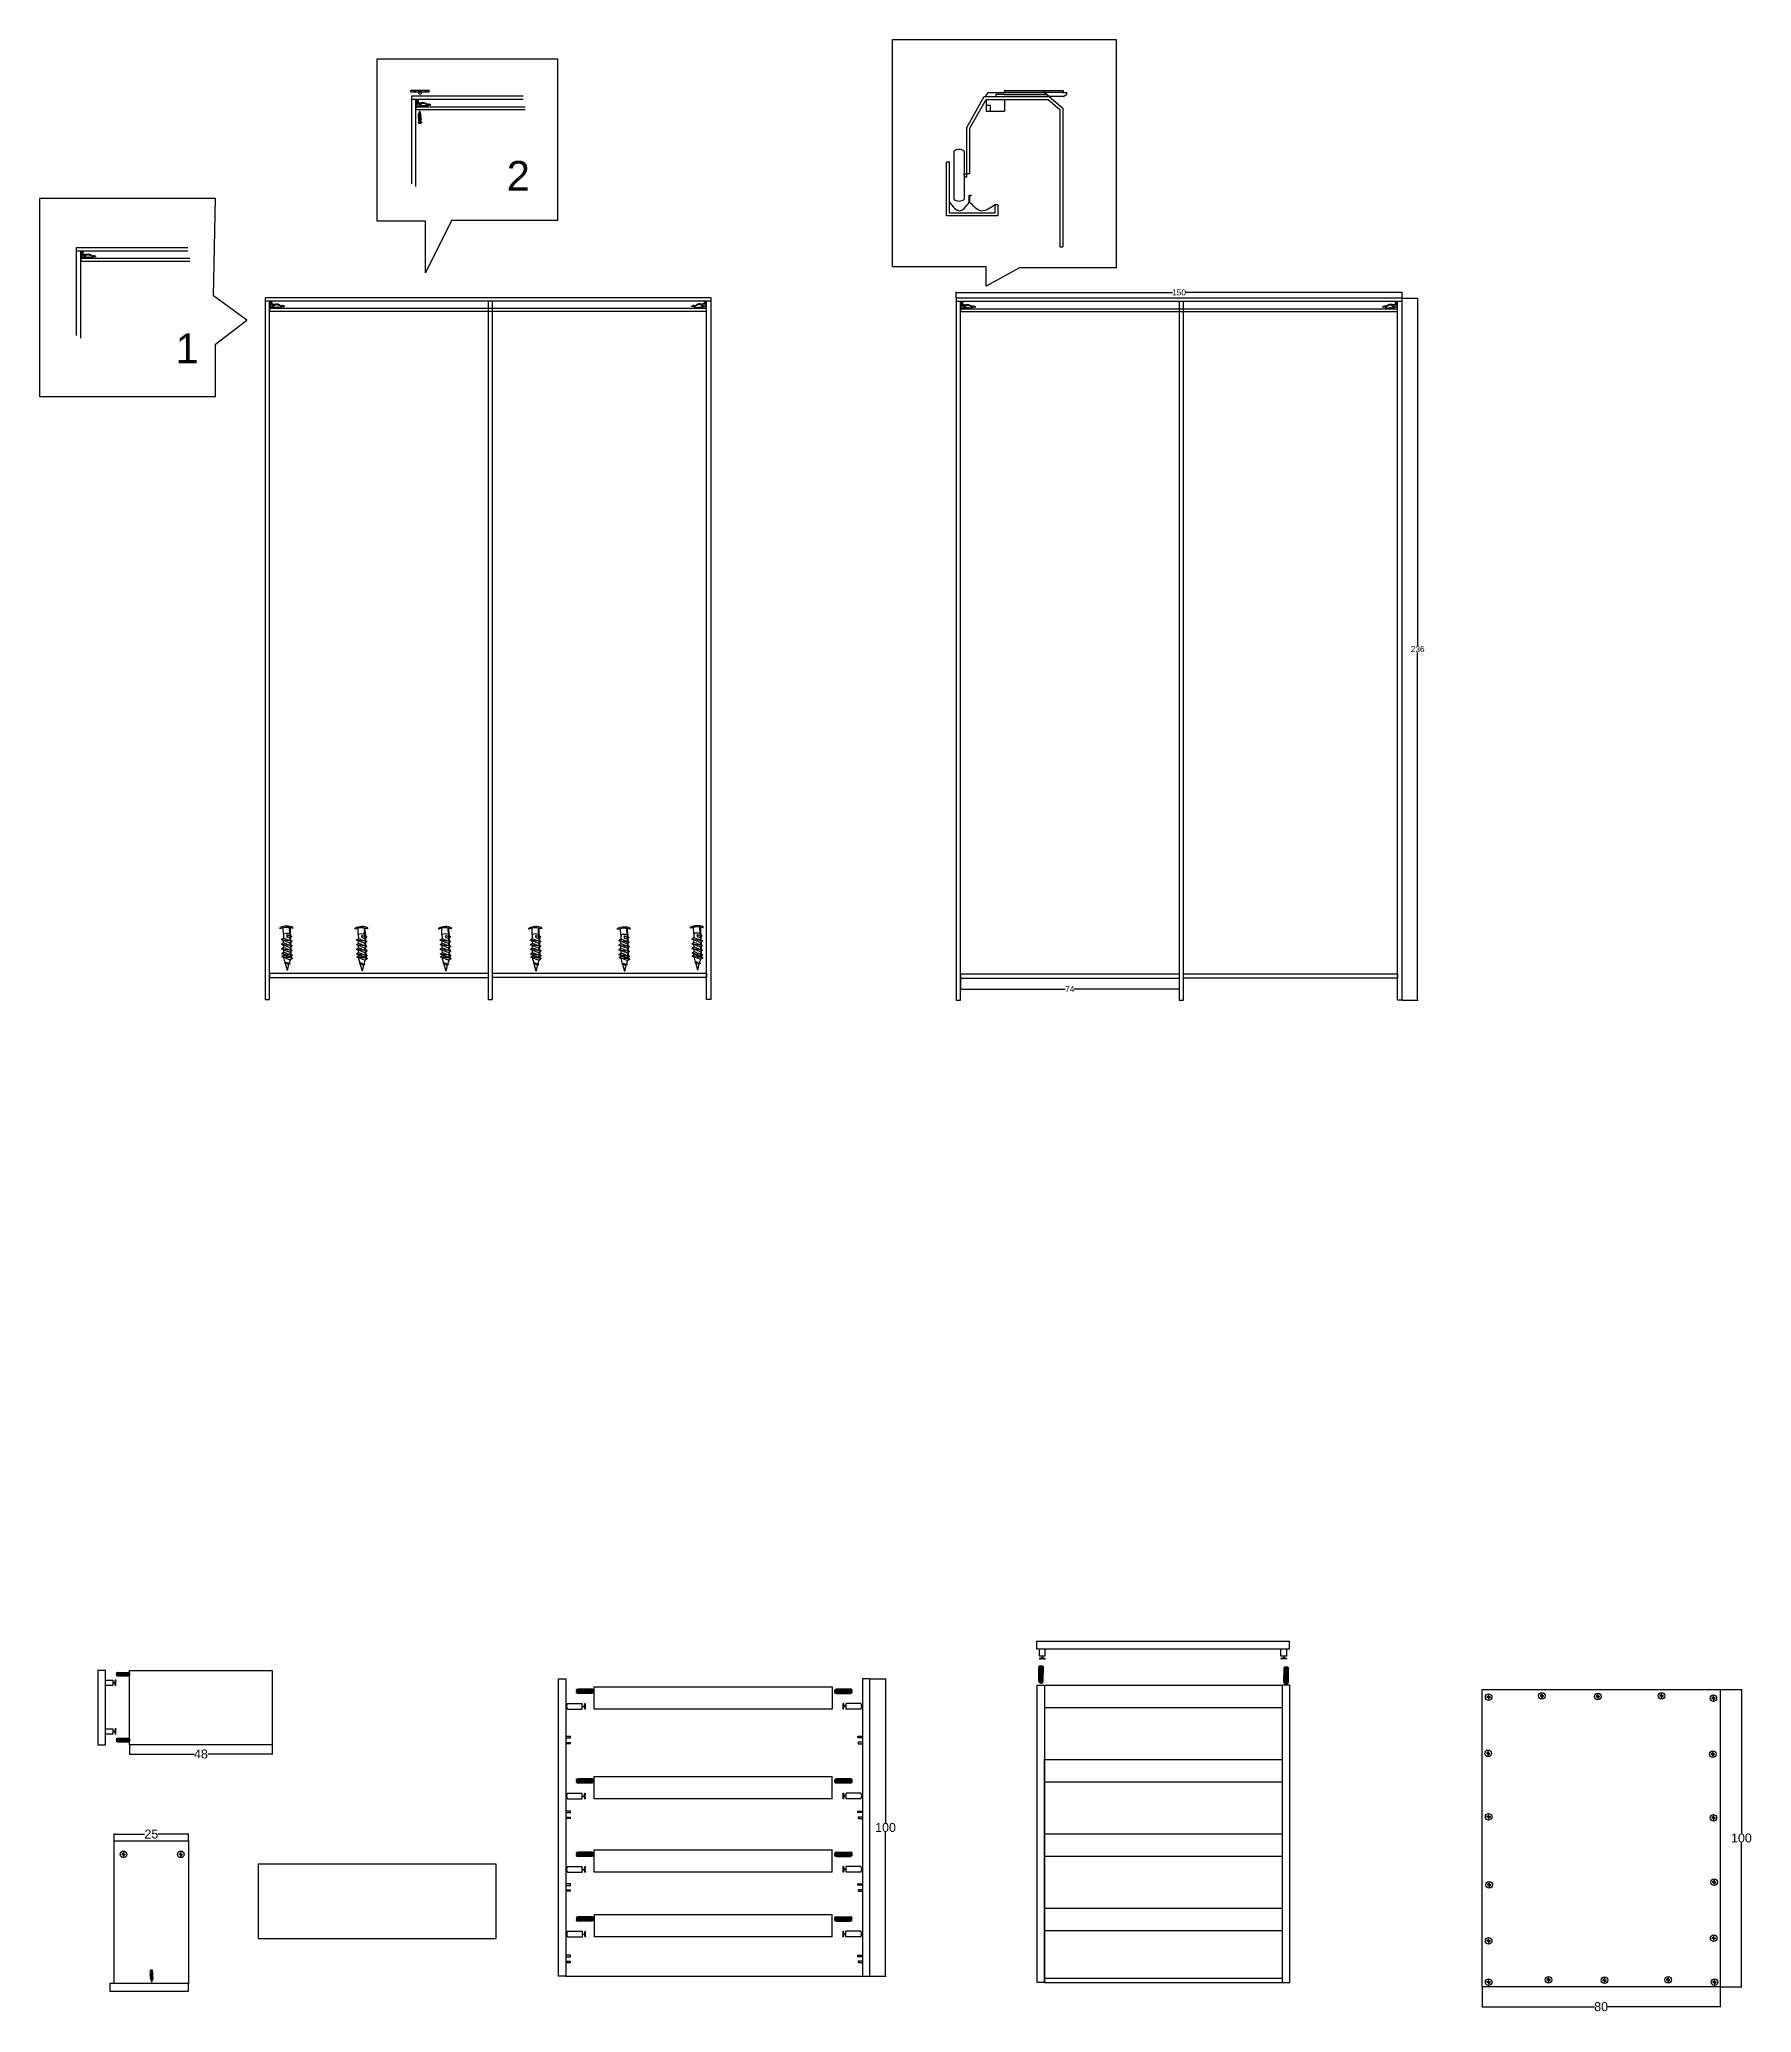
# Model space of a CAD drawing. Header units: inches. Extents: x -8 to 1551, y -417 to 323.
# Drawn here: x 975 to 1551, y -417 to 247 of the extents above; entities that cross this region are included whole.
import ezdxf

# ---------------------------------------------------------------- set-up
doc = ezdxf.new("R2010")
doc.units = ezdxf.units.IN
doc.header["$MEASUREMENT"] = 0
doc.styles.get("Standard").update_dxf_attribs({"font": 'Arial.ttf'})
doc.dimstyles.get("Standard").update_dxf_attribs({"dimtxt": 0.18, "dimasz": 0.18, "dimexe": 0.18, "dimexo": 0.0625, "dimgap": 0.09, "dimtad": 0, "dimtih": 1, "dimtoh": 1, "dimdec": 4, "dimzin": 0, "dimdsep": 46, "dimtxsty": 'Standard', "dimcen": 0.09, "dimadec": 0, "dimazin": 0, "dimtfac": 1, "dimtdec": 4, "dimtofl": 0, "dimtmove": 0, "dimatfit": 3, "dimfxl": 1, "dimtolj": 1, "dimtzin": 0, "dimarcsym": 0})

msp = doc.modelspace()

# ---------------------------------------------------------------- texts
for s, p in [('2', (1132.51, 195.65)), ('1', (1021.16, 137.62))]:
    msp.add_text(s, height=10).set_placement(p)

# ---------------------------------------------------------------- blocks, each defined once
blk = doc.blocks.new('Vite a croce a testa piana - 10 mm da sopra')
at = {"color": 0, "linetype": 'Continuous'}
for p, q in [((-5, 2), (-5, -2)), ((-2, 2), (-5, 2)), ((-2, 2), (-2, 5)), ((2, 5), (-2, 5)), ((-2, 2), (-2, -2)), ((2, 2), (-2, 2)), ((2, 2), (2, 5)), ((2, 2), (2, -2)), ((2, 2), (5, 2)), ((5, 2), (5, -2)), ((-2, -2), (-5, -2)), ((2, -2), (-2, -2)), ((-2, -2), (-2, -5)), ((2, -5), (-2, -5)), ((2, -2), (2, -5)), ((2, -2), (5, -2))]:
    blk.add_line(p, q, dxfattribs=at)
blk.add_circle((0, 0), 9.84, dxfattribs=at)
blk = doc.blocks.new('_ArchTick')
at = {"color": 0, "linetype": 'ByBlock', "const_width": 0.15}
blk.add_lwpolyline([(-0.5, -0.5), (0.5, 0.5)], dxfattribs=at)
blk = doc.blocks.new('*D20')
at = {"color": 0, "lineweight": -2, "transparency": 16777216}
for p, q in [((1433.67, 159.47), (1439.05, 159.47)), ((1438.87, 159.47), (1438.87, 42.57)), ((1438.87, -76.53), (1438.87, 40.36)), ((1433.67, -76.53), (1439.05, -76.53))]:
    blk.add_line(p, q, dxfattribs=at)
at = {"layer": 'Defpoints', "color": 0, "transparency": 16777216}
for p in [(1433.61, 159.47), (1433.61, -76.53), (1438.87, -76.53)]:
    blk.add_point(p, dxfattribs=at)
at = {"color": 0, "lineweight": -2, "transparency": 16777216, "xscale": 0.18, "yscale": 0.18, "zscale": 0.18}
for p, rotation in [((1438.87, 159.47), 90), ((1438.87, -76.53), 270)]:
    blk.add_blockref('_ArchTick', p, dxfattribs=dict(at, rotation=rotation))
at = {"color": 0, "transparency": 16777216, "insert": (1438.87, 41.47), "char_height": 2, "attachment_point": 5}
blk.add_mtext('\\A1;236', dxfattribs=at)
blk = doc.blocks.new('*D21')
at = {"color": 0, "lineweight": -2, "transparency": 16777216}
for p, q in [((1283.61, 159.53), (1283.61, 161.59)), ((1283.61, 161.41), (1356.4, 161.41)), ((1433.61, 161.41), (1360.81, 161.41)), ((1433.61, 159.53), (1433.61, 161.59))]:
    blk.add_line(p, q, dxfattribs=at)
at = {"layer": 'Defpoints', "color": 0, "transparency": 16777216}
for p in [(1283.61, 159.47), (1433.61, 161.41), (1433.61, 159.47)]:
    blk.add_point(p, dxfattribs=at)
at = {"color": 0, "lineweight": -2, "transparency": 16777216, "xscale": 0.18, "yscale": 0.18, "zscale": 0.18, "rotation": 180}
blk.add_blockref('_ArchTick', (1283.61, 161.41), dxfattribs=at)
at = {"color": 0, "lineweight": -2, "transparency": 16777216, "xscale": 0.18, "yscale": 0.18, "zscale": 0.18}
blk.add_blockref('_ArchTick', (1433.61, 161.41), dxfattribs=at)
at = {"color": 0, "transparency": 16777216, "insert": (1358.61, 161.41), "char_height": 2, "attachment_point": 5}
blk.add_mtext('\\A1;150', dxfattribs=at)
blk = doc.blocks.new('*D22')
at = {"color": 0, "lineweight": -2, "transparency": 16777216}
for p, q in [((1285.11, -67.73), (1285.11, -73.04)), ((1285.11, -72.86), (1320.32, -72.86)), ((1358.61, -72.86), (1323.37, -72.86)), ((1358.61, -67.73), (1358.61, -73.04))]:
    blk.add_line(p, q, dxfattribs=at)
at = {"layer": 'Defpoints', "color": 0, "transparency": 16777216}
for p in [(1285.11, -67.67), (1358.61, -67.67), (1358.61, -72.86)]:
    blk.add_point(p, dxfattribs=at)
at = {"color": 0, "lineweight": -2, "transparency": 16777216, "xscale": 0.18, "yscale": 0.18, "zscale": 0.18, "rotation": 180}
blk.add_blockref('_ArchTick', (1285.11, -72.86), dxfattribs=at)
at = {"color": 0, "lineweight": -2, "transparency": 16777216, "xscale": 0.18, "yscale": 0.18, "zscale": 0.18}
blk.add_blockref('_ArchTick', (1358.61, -72.86), dxfattribs=at)
at = {"color": 0, "transparency": 16777216, "insert": (1321.84, -72.86), "char_height": 2, "attachment_point": 5}
blk.add_mtext('\\A1;74', dxfattribs=at)
blk = doc.blocks.new('Vite a croce a testa troncoconica - 10 mm da sopra')
at = {"color": 0, "linetype": 'Continuous'}
for p, q in [((-0.9, 0.9), (-5, 0.9)), ((-0.9, 0.9), (-0.9, 5)), ((0.9, 0.9), (-0.9, 0.9)), ((-0.9, 0.9), (-0.9, -0.9)), ((0.9, 0.9), (0.9, 5)), ((0.9, 0.9), (5, 0.9)), ((0.9, 0.9), (0.9, -0.9)), ((-0.9, -0.9), (-5, -0.9)), ((0.9, -0.9), (-0.9, -0.9)), ((-0.9, -0.9), (-0.9, -5)), ((0.9, -0.9), (0.9, -5)), ((0.9, -0.9), (5, -0.9))]:
    blk.add_line(p, q, dxfattribs=at)
blk.add_circle((0, 0), 9.84, dxfattribs=at)
for start, end in [(169.75965, 190.24035), (79.75965, 100.24035), (349.75965, 10.24035), (259.75965, 280.24035)]:
    blk.add_arc((0, 0), 5.09, start, end, dxfattribs=at)
blk = doc.blocks.new('*D38')
at = {"color": 0, "lineweight": -2, "transparency": 16777216}
for p, q in [((1460.56, -408.4), (1460.56, -415.24)), ((1540.56, -408.4), (1540.56, -415.24)), ((1460.56, -415.06), (1498.35, -415.06)), ((1540.56, -415.06), (1502.78, -415.06))]:
    blk.add_line(p, q, dxfattribs=at)
at = {"layer": 'Defpoints', "color": 0, "transparency": 16777216}
for p in [(1460.56, -408.34), (1540.56, -408.34), (1540.56, -415.06)]:
    blk.add_point(p, dxfattribs=at)
at = {"color": 0, "lineweight": -2, "transparency": 16777216, "xscale": 0.18, "yscale": 0.18, "zscale": 0.18, "rotation": 180}
blk.add_blockref('_ArchTick', (1460.56, -415.06), dxfattribs=at)
at = {"color": 0, "lineweight": -2, "transparency": 16777216, "xscale": 0.18, "yscale": 0.18, "zscale": 0.18}
blk.add_blockref('_ArchTick', (1540.56, -415.06), dxfattribs=at)
at = {"color": 0, "transparency": 16777216, "insert": (1500.56, -415.06), "char_height": 3, "attachment_point": 5}
blk.add_mtext('\\A1;80', dxfattribs=at)
blk = doc.blocks.new('*D39')
at = {"color": 0, "lineweight": -2, "transparency": 16777216}
for p, q in [((1540.63, -308.34), (1547.93, -308.34)), ((1547.75, -308.34), (1547.75, -356.72)), ((1547.75, -408.34), (1547.75, -359.95)), ((1540.63, -408.34), (1547.93, -408.34))]:
    blk.add_line(p, q, dxfattribs=at)
at = {"layer": 'Defpoints', "color": 0, "transparency": 16777216}
for p in [(1540.56, -308.34), (1540.56, -408.34), (1547.75, -408.34)]:
    blk.add_point(p, dxfattribs=at)
at = {"color": 0, "lineweight": -2, "transparency": 16777216, "xscale": 0.18, "yscale": 0.18, "zscale": 0.18}
for p, rotation in [((1547.75, -308.34), 90), ((1547.75, -408.34), 270)]:
    blk.add_blockref('_ArchTick', p, dxfattribs=dict(at, rotation=rotation))
at = {"color": 0, "transparency": 16777216, "insert": (1547.75, -358.34), "char_height": 3, "attachment_point": 5}
blk.add_mtext('\\A1;100', dxfattribs=at)
blk = doc.blocks.new('*D40')
at = {"color": 0, "lineweight": -2, "transparency": 16777216}
for p, q in [((1254.69, -304.81), (1260.08, -304.81)), ((1259.9, -304.81), (1259.9, -353.2)), ((1259.9, -404.81), (1259.9, -356.42)), ((1254.69, -404.81), (1260.08, -404.81))]:
    blk.add_line(p, q, dxfattribs=at)
at = {"layer": 'Defpoints', "color": 0, "transparency": 16777216}
for p in [(1254.62, -304.81), (1259.9, -304.81), (1254.62, -404.81)]:
    blk.add_point(p, dxfattribs=at)
at = {"color": 0, "lineweight": -2, "transparency": 16777216, "xscale": 0.18, "yscale": 0.18, "zscale": 0.18}
for p, rotation in [((1259.9, -304.81), 90), ((1259.9, -404.81), 270)]:
    blk.add_blockref('_ArchTick', p, dxfattribs=dict(at, rotation=rotation))
at = {"color": 0, "transparency": 16777216, "insert": (1259.9, -354.81), "char_height": 3, "attachment_point": 5}
blk.add_mtext('\\A1;100', dxfattribs=at)
blk = doc.blocks.new('*D41')
at = {"color": 0, "lineweight": -2, "transparency": 16777216}
for p, q in [((1005.65, -327.05), (1005.65, -330.27)), ((1005.65, -330.09), (1027.35, -330.09)), ((1053.65, -330.09), (1031.95, -330.09)), ((1053.65, -327.05), (1053.65, -330.27))]:
    blk.add_line(p, q, dxfattribs=at)
at = {"layer": 'Defpoints', "color": 0, "transparency": 16777216}
for p in [(1005.65, -326.99), (1053.65, -326.99), (1053.65, -330.09)]:
    blk.add_point(p, dxfattribs=at)
at = {"color": 0, "lineweight": -2, "transparency": 16777216, "xscale": 0.18, "yscale": 0.18, "zscale": 0.18, "rotation": 180}
blk.add_blockref('_ArchTick', (1005.65, -330.09), dxfattribs=at)
at = {"color": 0, "lineweight": -2, "transparency": 16777216, "xscale": 0.18, "yscale": 0.18, "zscale": 0.18}
blk.add_blockref('_ArchTick', (1053.65, -330.09), dxfattribs=at)
at = {"color": 0, "transparency": 16777216, "insert": (1029.65, -330.09), "char_height": 3, "attachment_point": 5}
blk.add_mtext('\\A1;48', dxfattribs=at)
blk = doc.blocks.new('*D42')
at = {"color": 0, "lineweight": -2, "transparency": 16777216}
for p, q in [((1000.48, -359.25), (1000.48, -356.84)), ((1000.48, -357.02), (1010.7, -357.02)), ((1025.48, -357.02), (1015.25, -357.02)), ((1025.48, -359.25), (1025.48, -356.84))]:
    blk.add_line(p, q, dxfattribs=at)
at = {"layer": 'Defpoints', "color": 0, "transparency": 16777216}
for p in [(1025.48, -357.02), (1000.48, -359.31), (1025.48, -359.31)]:
    blk.add_point(p, dxfattribs=at)
at = {"color": 0, "lineweight": -2, "transparency": 16777216, "xscale": 0.18, "yscale": 0.18, "zscale": 0.18, "rotation": 180}
blk.add_blockref('_ArchTick', (1000.48, -357.02), dxfattribs=at)
at = {"color": 0, "lineweight": -2, "transparency": 16777216, "xscale": 0.18, "yscale": 0.18, "zscale": 0.18}
blk.add_blockref('_ArchTick', (1025.48, -357.02), dxfattribs=at)
at = {"color": 0, "transparency": 16777216, "insert": (1012.98, -357.02), "char_height": 3, "attachment_point": 5}
blk.add_mtext('\\A1;25', dxfattribs=at)

# ---------------------------------------------------------------- dimensions: what is measured, and where the dimension line sits
for base, p1, p2, override, picture, middle in [((1433.61, 161.41), (1283.61, 159.47), (1433.61, 159.47), {"dimtxt": 2, "dimdec": 0, "dimblk1": 'ArchTick', "dimblk2": 'ArchTick', "dimsah": 1}, '*D21', (1358.61, 161.41)), ((1053.65, -330.09), (1005.65, -326.99), (1053.65, -326.99), {"dimtxt": 3, "dimdec": 0, "dimblk1": 'ArchTick', "dimblk2": 'ArchTick', "dimsah": 1}, '*D41', (1029.65, -330.09)), ((1025.48, -357.02), (1000.48, -359.31), (1025.48, -359.31), {"dimtxt": 3, "dimdec": 0, "dimblk1": 'ArchTick', "dimblk2": 'ArchTick', "dimsah": 1}, '*D42', (1012.98, -357.02)), ((1540.56, -415.06), (1460.56, -408.34), (1540.56, -408.34), {"dimtxt": 3, "dimdec": 0, "dimblk1": 'ArchTick', "dimblk2": 'ArchTick', "dimsah": 1}, '*D38', (1500.56, -415.06))]:
    dim = msp.add_linear_dim(base=base, p1=p1, p2=p2, dimstyle='Standard', override=override)
    dim.commit()
    dim.dimension.update_dxf_attribs({"geometry": picture, "text_midpoint": middle})
for base, p1, p2, override, picture, middle in [((1438.87, -76.53), (1433.61, 159.47), (1433.61, -76.53), {"dimtxt": 2, "dimdec": 0, "dimblk1": 'ArchTick', "dimblk2": 'ArchTick', "dimsah": 1}, '*D20', (1438.87, 41.47)), ((1259.9, -304.81), (1254.62, -404.81), (1254.62, -304.81), {"dimtxt": 3, "dimdec": 0, "dimblk1": 'ArchTick', "dimblk2": 'ArchTick', "dimsah": 1}, '*D40', (1259.9, -354.81)), ((1547.75, -408.34), (1540.56, -308.34), (1540.56, -408.34), {"dimtxt": 3, "dimdec": 0, "dimblk1": 'ArchTick', "dimblk2": 'ArchTick', "dimsah": 1}, '*D39', (1547.75, -358.34))]:
    dim = msp.add_linear_dim(base=base, p1=p1, p2=p2, angle=90, dimstyle='Standard', override=override)
    dim.commit()
    dim.dimension.update_dxf_attribs({"geometry": picture, "text_midpoint": middle})
dim = msp.add_linear_dim(base=(1358.60912537, -72.85794857), p1=(1285.10912537, -67.66772751), p2=(1358.60912537, -67.66772751), dimstyle='Standard', override={"dimtxt": 2, "dimdec": 0, "dimblk1": 'ArchTick', "dimblk2": 'ArchTick', "dimsah": 1})
dim.commit()
dim.dimension.update_dxf_attribs({"geometry": '*D22', "text_midpoint": (1321.84439106, -72.85794857), "dimtype": 160})

# ---------------------------------------------------------------- linework, layer by layer
for p, q in [((1262.28, 246.5), (1337.44, 246.5)), ((1262.28, 170), (1262.28, 246.5)), ((1337.44, 246.5), (1337.44, 169.66)), ((1088.93, 240.03), (1149.54, 240.03)), ((1088.93, 185.43), (1088.93, 240.03)), ((1149.54, 240.03), (1149.54, 185.58)), ((1100.24, 228.86), (1100.24, 229.48)), ((1100.24, 229.48), (1106.43, 229.48)), ((1100.24, 228.86), (1106.43, 228.86)), ((1137.98, 227.4), (1100.48, 227.4)), ((1100.48, 227.4), (1100.48, 197.9)), ((1100.48, 227.4), (1100.48, 226.4)), ((1100.48, 226.4), (1137.98, 226.4)), ((1101.82, 229.3), (1101.21, 229.3)), ((1101.21, 229.3), (1101.21, 229.03)), ((1101.21, 229.03), (1101.82, 229.03)), ((1101.82, 229.03), (1101.82, 229.3)), ((1101.98, 197.03), (1101.98, 226.4)), ((1101.98, 226.4), (1101.98, 223.9)), ((1103.95, 228.86), (1102.72, 228.86)), ((1102.99, 228.85), (1102.99, 228.24)), ((1103.33, 228.86), (1103.95, 228.86)), ((1103.77, 228.85), (1103.77, 228.24)), ((1105.66, 229.27), (1105.05, 229.27)), ((1105.05, 229.27), (1105.05, 229)), ((1105.05, 229), (1105.66, 229)), ((1105.66, 229), (1105.66, 229.27)), ((1106.43, 228.86), (1106.43, 229.48)), ((1287.27, 216.93), (1293.12, 227.31)), ((1288.27, 216.67), (1293.7, 226.31)), ((1293.12, 227.31), (1314.93, 227.31)), ((1293.7, 227.75), (1294.54, 228.7)), ((1293.7, 227.31), (1293.7, 227.75)), ((1293.7, 226.31), (1314.57, 226.31)), ((1293.7, 226.31), (1293.7, 222.38)), ((1294.54, 228.7), (1299.88, 228.7)), ((1314.12, 228), (1296.98, 228)), ((1296.98, 228), (1296.98, 227.31)), ((1319.78, 227.31), (1299.84, 227.31)), ((1299.88, 228.7), (1299.88, 229.39)), ((1299.88, 229.39), (1319.68, 229.39)), ((1299.88, 228.7), (1299.88, 228.7)), ((1319.68, 228.69), (1299.88, 228.7)), ((1299.92, 226.31), (1299.92, 222.38)), ((1313.31, 228.69), (1313.31, 229.39)), ((1314.93, 227.31), (1313.31, 228.69)), ((1314.57, 226.31), (1318.51, 222.98)), ((1314.93, 227.31), (1319.51, 223.45)), ((1319.68, 229.39), (1319.68, 228.69)), ((1319.68, 228.69), (1320.91, 228.69)), ((1319.78, 227.31), (1320.91, 228.1)), ((1320.91, 228.1), (1320.91, 228.69)), ((1101.98, 223.9), (1101.98, 225.32)), ((1101.98, 225.32), (1103.1, 225.32)), ((1101.98, 223.9), (1138.73, 223.9)), ((1101.98, 223.9), (1101.98, 222.9)), ((1101.98, 223.9), (1104.25, 223.9)), ((1103.62, 223.9), (1101.98, 223.9)), ((1101.98, 222.9), (1138.73, 222.9)), ((1103.28, 224.96), (1103.26, 224.18)), ((1106.63, 224.7), (1106.48, 224.82)), ((1293.7, 224.35), (1295.08, 224.35)), ((1293.7, 222.38), (1299.92, 222.38)), ((1295.08, 224.35), (1295.08, 222.38)), ((1318.51, 222.98), (1318.51, 176.75)), ((1319.51, 223.45), (1319.51, 176.75)), ((1102.69, 218.57), (1102.69, 218.46)), ((1103.9, 218.6), (1103.9, 218.49)), ((1287.27, 201.34), (1287.27, 216.93)), ((1288.27, 201.34), (1288.27, 216.67)), ((1282.87, 208.92), (1282.87, 192.76)), ((1286.39, 208.92), (1286.39, 192.76)), ((1280.38, 187.14), (1280.38, 205.25)), ((1281.38, 205.25), (1280.38, 205.25)), ((1281.38, 188.14), (1281.38, 205.25)), ((1286.39, 200.84), (1286.39, 201.34)), ((1286.39, 201.34), (1286.39, 200.34)), ((1286.39, 201.34), (1287.27, 201.34)), ((1286.39, 200.34), (1287.27, 200.34)), ((1287.27, 200.34), (1287.27, 201.34)), ((1288.27, 201.34), (1287.27, 201.34)), ((1034.55, 192.99), (975.36, 192.99)), ((975.36, 192.99), (975.36, 126.44)), ((1033.84, 160.25), (1034.55, 192.99)), ((1288.07, 191.8), (1288.07, 194.1)), ((1288.07, 194.1), (1288.75, 194.1)), ((1288.75, 193.96), (1288.2, 193.96)), ((1288.2, 193.96), (1288.2, 191.8)), ((1288.75, 194.1), (1288.75, 194.1)), ((1288.75, 194.1), (1288.75, 193.96)), ((1297.65, 187.14), (1280.38, 187.14)), ((1296.65, 188.14), (1281.38, 188.14)), ((1296.65, 191.01), (1296.65, 188.14)), ((1296.65, 191.01), (1297.65, 191.01)), ((1297.65, 191.01), (1297.65, 187.14)), ((1105.24, 185.43), (1088.93, 185.43)), ((1113.9, 185.58), (1105.24, 167.97)), ((1105.24, 167.97), (1105.24, 185.43)), ((1149.54, 185.58), (1113.9, 185.58)), ((1113.9, 185.58), (1113.9, 185.58, -721.74)), ((1025.22, 176.44), (987.72, 176.44)), ((987.72, 176.44), (987.72, 146.94)), ((987.72, 176.44), (987.72, 175.44)), ((987.72, 175.44), (1025.22, 175.44)), ((989.22, 146.06), (989.22, 175.44)), ((989.22, 175.44), (989.22, 172.94)), ((989.22, 172.94), (989.22, 174.35)), ((989.22, 174.35), (990.34, 174.35)), ((989.22, 172.94), (1025.97, 172.94)), ((989.22, 172.94), (989.22, 171.94)), ((989.22, 172.94), (991.5, 172.94)), ((990.86, 172.94), (989.22, 172.94)), ((990.53, 174), (990.51, 173.21)), ((993.87, 173.73), (993.72, 173.85)), ((1318.51, 176.75), (1319.51, 176.75)), ((989.22, 171.94), (1025.97, 171.94)), ((1293.76, 170), (1262.28, 170)), ((1293.76, 163.56), (1293.76, 170)), ((1304.94, 169.66), (1293.76, 163.56)), ((1337.44, 169.66), (1304.94, 169.66)), ((1045.11, 152.15), (1033.84, 160.25)), ((1201.23, 159.65), (1051.23, 159.65)), ((1051.23, 159.65), (1051.23, -76.35)), ((1051.23, 159.65), (1051.23, 158.65)), ((1201.23, -76.35), (1201.23, 159.65)), ((1433.61, 159.47), (1283.61, 159.47)), ((1283.61, 159.47), (1283.61, -76.53)), ((1283.61, 159.47), (1283.61, 158.47)), ((1433.61, -76.53), (1433.61, 159.47)), ((1051.23, 158.65), (1201.23, 158.65)), ((1052.73, -76.35), (1052.73, 158.65)), ((1052.73, 158.65), (1052.73, 156.15)), ((1052.73, 156.15), (1052.73, 157.57)), ((1052.73, 157.57), (1053.85, 157.57)), ((1052.73, 156.15), (1199.73, 156.15)), ((1052.73, 156.15), (1052.73, 155.15)), ((1052.73, 156.15), (1055, 156.15)), ((1054.37, 156.15), (1052.73, 156.15)), ((1052.73, 155.15), (1199.73, 155.15)), ((1054.03, 157.21), (1054.01, 156.42)), ((1057.38, 156.94), (1057.23, 157.07)), ((1057.75, 156.65), (1057.76, 156.79)), ((1126.23, 158.65), (1126.23, -76.35)), ((1127.73, -76.35), (1127.73, 158.65)), ((1194.7, 156.65), (1194.69, 156.79)), ((1195.08, 156.94), (1195.23, 157.07)), ((1198.09, 156.15), (1199.73, 156.15)), ((1198.42, 157.21), (1198.44, 156.42)), ((1199.73, 157.57), (1198.61, 157.57)), ((1199.73, -76.35), (1199.73, 158.65)), ((1199.73, 156.15), (1199.73, 157.57)), ((1283.61, 158.47), (1433.61, 158.47)), ((1285.11, -76.53), (1285.11, 158.47)), ((1285.11, 158.47), (1285.11, 155.97)), ((1285.11, 155.97), (1285.11, 157.38)), ((1285.11, 157.38), (1286.23, 157.38)), ((1285.11, 155.97), (1432.11, 155.97)), ((1285.11, 155.97), (1285.11, 154.97)), ((1285.11, 155.97), (1287.39, 155.97)), ((1286.75, 155.97), (1285.11, 155.97)), ((1285.11, 154.97), (1432.11, 154.97)), ((1286.41, 157.03), (1286.39, 156.24)), ((1289.76, 156.76), (1289.61, 156.89)), ((1290.13, 156.46), (1290.14, 156.61)), ((1358.61, 158.47), (1358.61, -76.53)), ((1360.11, -76.53), (1360.11, 158.47)), ((1427.09, 156.46), (1427.08, 156.61)), ((1427.46, 156.76), (1427.61, 156.89)), ((1430.47, 155.97), (1432.11, 155.97)), ((1430.8, 157.03), (1430.83, 156.24)), ((1432.11, 157.38), (1430.99, 157.38)), ((1432.11, -76.53), (1432.11, 158.47)), ((1432.11, 155.97), (1432.11, 157.38)), ((1034.55, 144.05), (1045.11, 152.15)), ((1034.55, 126.44), (1034.55, 144.05)), ((975.36, 126.44), (1034.55, 126.44)), ((1056.32, -52.55), (1056.32, -52.16)), ((1060.62, -52.44), (1060.62, -52.06)), ((1081.49, -52.7), (1081.49, -52.32)), ((1085.79, -52.6), (1085.79, -52.21)), ((1109.65, -52.7), (1109.65, -52.32)), ((1113.95, -52.6), (1113.95, -52.21)), ((1139.99, -52.7), (1139.99, -52.32)), ((1144.29, -52.6), (1144.29, -52.21)), ((1169.76, -52.86), (1169.76, -52.48)), ((1174.06, -52.76), (1174.06, -52.37)), ((1194.32, -52.4), (1194.32, -52.01)), ((1198.62, -52.29), (1198.62, -51.9)), ((1052.73, -67.49), (1052.73, -68.99)), ((1052.73, -67.49), (1126.23, -67.49)), ((1052.73, -68.99), (1126.23, -68.99)), ((1127.73, -67.49), (1199.73, -67.49)), ((1199.73, -68.99), (1127.73, -68.99)), ((1199.73, -67.49), (1199.73, -68.99)), ((1285.11, -67.67), (1285.11, -69.17)), ((1285.11, -67.67), (1358.61, -67.67)), ((1285.11, -69.17), (1358.61, -69.17)), ((1360.11, -67.67), (1432.11, -67.67)), ((1432.11, -69.17), (1360.11, -69.17)), ((1432.11, -67.67), (1432.11, -69.17)), ((1051.23, -76.35), (1052.73, -76.35)), ((1126.23, -76.35), (1127.73, -76.35)), ((1201.23, -76.35), (1199.73, -76.35)), ((1283.61, -76.53), (1285.11, -76.53)), ((1358.61, -76.53), (1360.11, -76.53)), ((1433.61, -76.53), (1432.11, -76.53)), ((1310.72, -292.17), (1395.72, -292.17)), ((1310.72, -292.17), (1310.72, -294.67)), ((1310.72, -294.67), (1390.72, -294.67)), ((1311.64, -294.7), (1313.52, -294.7)), ((1311.64, -297.2), (1311.64, -294.7)), ((1311.64, -294.7), (1313.52, -294.7)), ((1313.52, -297.2), (1311.64, -297.2)), ((1311.66, -298.02), (1311.66, -298.03)), ((1311.66, -298.03), (1311.66, -298.18)), ((1312.61, -297.2), (1312.61, -297.86)), ((1313.52, -294.7), (1313.52, -297.2)), ((1313.55, -298.05), (1313.55, -298.2)), ((1390.72, -294.67), (1395.72, -294.67)), ((1392.86, -294.66), (1394.74, -294.66)), ((1392.86, -297.16), (1392.86, -294.66)), ((1392.86, -294.66), (1394.74, -294.66)), ((1394.74, -297.16), (1392.86, -297.16)), ((1392.88, -297.97), (1392.88, -297.98)), ((1392.88, -297.98), (1392.88, -298.13)), ((1393.83, -297.16), (1393.83, -297.81)), ((1394.74, -294.66), (1394.74, -297.16)), ((1394.77, -298.01), (1394.77, -298.16)), ((1395.72, -294.67), (1395.72, -292.17)), ((997.53, -301.99), (995.03, -301.99)), ((995.03, -301.99), (995.03, -326.99)), ((997.53, -326.99), (997.53, -301.99)), ((997.53, -305.2), (1000, -305.2)), ((1000, -305.2), (1000, -307.08)), ((1000.84, -305.17), (1000.99, -305.17)), ((1001.15, -303.16), (1005.62, -303.17)), ((1001.15, -303.3), (1005.62, -303.3)), ((1001.17, -303.02), (1005.62, -303.03)), ((1001.17, -303.43), (1005.62, -303.44)), ((1001.21, -302.89), (1005.64, -302.9)), ((1001.21, -303.56), (1005.64, -303.57)), ((1001.24, -303.64), (1001.62, -303.77)), ((1001.27, -302.75), (1001.63, -302.61)), ((1001.27, -302.75), (1005.65, -302.77)), ((1001.41, -303.7), (1005.52, -303.71)), ((1001.62, -303.77), (1005.28, -303.8)), ((1001.63, -302.61), (1005.29, -302.64)), ((1005.65, -303.67), (1005.28, -303.8)), ((1005.65, -302.77), (1005.29, -302.64)), ((1005.65, -326.99), (1005.65, -301.99)), ((1005.65, -301.99), (1053.65, -301.99)), ((1053.65, -301.99), (1053.65, -326.99)), ((1149.92, -404.84), (1149.92, -304.84)), ((1149.92, -304.84), (1152.42, -304.84)), ((1152.42, -304.84), (1152.42, -404.84)), ((1152.42, -304.84), (1152.42, -329.84)), ((1252.12, -304.81), (1252.12, -404.81)), ((1252.12, -304.81), (1252.12, -329.81)), ((1254.62, -304.81), (1252.12, -304.81)), ((1252.12, -304.81), (1252.12, -404.81)), ((1252.12, -304.81), (1252.12, -329.81)), ((1254.62, -404.81), (1254.62, -304.81)), ((1311.47, -305.6), (1311.5, -300.9)), ((1311.67, -300.41), (1311.5, -300.9)), ((1311.65, -306.06), (1311.67, -300.41)), ((1311.82, -306.14), (1311.83, -300.44)), ((1311.99, -306.19), (1312, -300.46)), ((1312.17, -306.22), (1312.18, -300.47)), ((1312.35, -306.22), (1312.35, -300.47)), ((1312.51, -306.19), (1312.52, -300.46)), ((1312.69, -306.14), (1312.7, -300.44)), ((1312.82, -300.41), (1312.99, -300.91)), ((1312.86, -305.88), (1312.88, -300.61)), ((1312.96, -305.61), (1312.99, -300.91)), ((1393.91, -305.91), (1393.94, -301.21)), ((1394.12, -300.72), (1393.94, -301.21)), ((1394.09, -306.37), (1394.12, -300.72)), ((1394.27, -306.46), (1394.28, -300.75)), ((1394.44, -306.51), (1394.45, -300.78)), ((1394.61, -306.53), (1394.62, -300.79)), ((1394.79, -306.53), (1394.8, -300.79)), ((1394.96, -306.51), (1394.97, -300.78)), ((1395.13, -306.46), (1395.14, -300.75)), ((1395.26, -300.73), (1395.43, -301.22)), ((1395.31, -306.2), (1395.33, -300.92)), ((1395.4, -305.92), (1395.43, -301.22)), ((1000, -307.08), (997.53, -307.08)), ((1000, -306.11), (1000.65, -306.11)), ((1000.81, -307.06), (1000.82, -307.06)), ((1000.82, -307.06), (1000.97, -307.06)), ((1155.97, -308.42), (1156.46, -308.24)), ((1161.62, -308.39), (1155.97, -308.42)), ((1155.97, -309.56), (1156.47, -309.73)), ((1161.7, -308.57), (1156, -308.58)), ((1161.7, -309.43), (1156, -309.44)), ((1161.75, -308.74), (1156.02, -308.75)), ((1161.75, -309.26), (1156.02, -309.27)), ((1161.78, -308.91), (1156.03, -308.92)), ((1161.78, -309.09), (1156.03, -309.1)), ((1161.44, -309.61), (1156.16, -309.63)), ((1161.16, -308.22), (1156.46, -308.24)), ((1161.16, -309.71), (1156.47, -309.73)), ((1161.62, -308.39), (1161.16, -308.22)), ((1161.66, -309.53), (1161.16, -309.71)), ((1161.96, -307.53), (1241.96, -307.53)), ((1161.96, -314.99), (1161.96, -307.53)), ((1241.96, -307.53), (1241.96, -314.99)), ((1242.77, -308.89), (1248.51, -308.9)), ((1242.77, -309.07), (1248.51, -309.07)), ((1242.79, -308.72), (1248.52, -308.72)), ((1242.79, -309.24), (1248.52, -309.25)), ((1242.84, -308.54), (1248.55, -308.56)), ((1242.84, -309.41), (1248.55, -309.42)), ((1242.89, -309.51), (1243.38, -309.68)), ((1242.93, -308.37), (1243.39, -308.19)), ((1242.93, -308.37), (1248.58, -308.39)), ((1243.1, -309.58), (1248.38, -309.61)), ((1243.38, -309.68), (1248.08, -309.71)), ((1243.39, -308.19), (1248.09, -308.22)), ((1248.57, -309.54), (1248.08, -309.71)), ((1248.58, -308.39), (1248.09, -308.22)), ((1310.92, -406.95), (1310.92, -306.95)), ((1310.92, -306.95), (1313.42, -306.95)), ((1311.65, -306.06), (1311.47, -305.6)), ((1312.78, -306.1), (1312.96, -305.61)), ((1313.42, -306.95), (1313.42, -406.95)), ((1313.42, -306.95), (1393.42, -306.95)), ((1313.42, -306.95), (1313.42, -314.41)), ((1393.42, -406.95), (1393.42, -306.95)), ((1395.92, -306.95), (1393.42, -306.95)), ((1394.09, -306.37), (1393.91, -305.91)), ((1395.23, -306.41), (1395.4, -305.92)), ((1395.92, -406.95), (1395.92, -306.95)), ((1460.56, -408.34), (1460.56, -308.34)), ((1460.56, -308.34), (1540.56, -308.34)), ((1540.56, -308.34), (1540.56, -408.34)), ((1152.91, -313.1), (1157.91, -313.1)), ((1152.91, -314.98), (1157.91, -314.98)), ((1157.91, -314.98), (1157.91, -313.1)), ((1157.91, -314.07), (1158.56, -314.07)), ((1158.72, -313.12), (1158.73, -313.12)), ((1158.73, -313.12), (1158.88, -313.12)), ((1158.76, -315.01), (1158.91, -315.01)), ((1241.96, -314.99), (1161.96, -314.99)), ((1245.79, -314.99), (1245.64, -314.99)), ((1245.81, -313.1), (1245.66, -313.1)), ((1245.82, -313.1), (1245.81, -313.1)), ((1246.63, -314.05), (1245.98, -314.05)), ((1251.64, -313.08), (1246.64, -313.08)), ((1246.64, -314.96), (1246.64, -313.08)), ((1251.64, -314.96), (1246.64, -314.96)), ((1313.42, -314.41), (1393.42, -314.41)), ((997.52, -321.57), (999.99, -321.57)), ((999.99, -323.45), (997.52, -323.45)), ((999.99, -321.57), (999.99, -323.45)), ((999.99, -322.48), (1000.64, -322.48)), ((1000.81, -323.43), (1000.81, -323.43)), ((1000.81, -323.43), (1000.96, -323.43)), ((1000.84, -321.55), (1000.99, -321.55)), ((1001.21, -325.06), (1005.64, -325.07)), ((1001.27, -324.92), (1001.63, -324.78)), ((1001.27, -324.92), (1005.66, -324.94)), ((1001.63, -324.78), (1005.29, -324.8)), ((1005.66, -324.94), (1005.29, -324.8)), ((1153.93, -324.16), (1152.43, -324.16)), ((1152.43, -324.66), (1153.93, -324.66)), ((1153.93, -324.66), (1153.93, -324.16)), ((1250.62, -324.63), (1250.62, -324.13)), ((1250.62, -324.13), (1252.12, -324.13)), ((1252.12, -324.63), (1250.62, -324.63)), ((995.03, -326.99), (997.53, -326.99)), ((1001.15, -325.33), (1005.62, -325.33)), ((1001.15, -325.47), (1005.62, -325.47)), ((1001.17, -325.19), (1005.63, -325.2)), ((1001.17, -325.6), (1005.63, -325.6)), ((1001.21, -325.73), (1005.64, -325.74)), ((1001.24, -325.81), (1001.63, -325.94)), ((1001.41, -325.87), (1005.52, -325.88)), ((1001.63, -325.94), (1005.28, -325.96)), ((1005.66, -325.84), (1005.28, -325.96)), ((1053.65, -326.99), (1005.65, -326.99)), ((1152.38, -326.16), (1153.88, -326.16)), ((1153.88, -326.66), (1152.38, -326.66)), ((1152.42, -329.84), (1152.42, -354.84)), ((1153.88, -326.16), (1153.88, -326.66)), ((1252.16, -326.14), (1250.66, -326.14)), ((1250.66, -326.14), (1250.66, -326.64)), ((1250.66, -326.64), (1252.16, -326.64)), ((1252.12, -329.81), (1252.12, -354.81)), ((1252.12, -329.81), (1252.12, -354.81)), ((1155.96, -338.57), (1156.45, -338.39)), ((1161.15, -338.36), (1156.45, -338.39)), ((1161.61, -338.54), (1161.15, -338.36)), ((1161.95, -337.67), (1241.95, -337.67)), ((1161.95, -345.14), (1161.95, -337.67)), ((1241.95, -345.14), (1241.95, -337.67)), ((1242.93, -338.52), (1243.39, -338.34)), ((1243.39, -338.34), (1248.09, -338.37)), ((1248.58, -338.54), (1248.09, -338.37)), ((1313.42, -356.95), (1313.42, -331.95)), ((1313.42, -331.95), (1393.42, -331.95)), ((1313.42, -331.95), (1313.42, -339.41)), ((1152.9, -343.25), (1157.9, -343.25)), ((1161.61, -338.54), (1155.96, -338.57)), ((1155.97, -339.71), (1156.46, -339.88)), ((1161.7, -338.72), (1155.99, -338.73)), ((1161.7, -339.58), (1155.99, -339.59)), ((1161.75, -338.89), (1156.02, -338.89)), ((1161.75, -339.41), (1156.02, -339.42)), ((1161.77, -339.06), (1156.03, -339.07)), ((1161.77, -339.24), (1156.03, -339.25)), ((1161.44, -339.76), (1156.16, -339.78)), ((1161.16, -339.85), (1156.46, -339.88)), ((1157.9, -345.13), (1157.9, -343.25)), ((1157.9, -344.22), (1158.56, -344.22)), ((1158.72, -343.27), (1158.73, -343.27)), ((1158.73, -343.27), (1158.88, -343.27)), ((1161.65, -339.68), (1161.16, -339.85)), ((1242.77, -339.04), (1248.52, -339.05)), ((1242.77, -339.22), (1248.52, -339.22)), ((1242.79, -338.87), (1248.53, -338.87)), ((1242.8, -339.38), (1248.53, -339.4)), ((1242.85, -338.69), (1248.55, -338.7)), ((1242.85, -339.56), (1248.55, -339.57)), ((1242.89, -339.66), (1243.38, -339.83)), ((1242.93, -338.52), (1248.58, -338.54)), ((1243.11, -339.73), (1248.38, -339.75)), ((1243.38, -339.83), (1248.08, -339.86)), ((1245.82, -343.25), (1245.67, -343.25)), ((1245.82, -343.25), (1245.82, -343.25)), ((1246.64, -344.19), (1245.98, -344.19)), ((1251.64, -343.23), (1246.64, -343.23)), ((1246.64, -345.11), (1246.64, -343.23)), ((1248.57, -339.69), (1248.08, -339.86)), ((1313.42, -339.41), (1393.42, -339.41)), ((1152.38, -351.31), (1153.88, -351.31)), ((1153.93, -349.31), (1152.43, -349.31)), ((1152.43, -349.81), (1153.93, -349.81)), ((1152.9, -345.13), (1157.9, -345.13)), ((1153.88, -351.31), (1153.88, -351.81)), ((1153.93, -349.81), (1153.93, -349.31)), ((1158.75, -345.16), (1158.9, -345.16)), ((1241.95, -345.14), (1161.95, -345.14)), ((1245.79, -345.13), (1245.64, -345.13)), ((1251.64, -345.11), (1246.64, -345.11)), ((1250.62, -349.79), (1250.62, -349.29)), ((1250.62, -349.29), (1252.12, -349.29)), ((1252.12, -349.79), (1250.62, -349.79)), ((1252.16, -351.29), (1250.66, -351.29)), ((1250.66, -351.29), (1250.66, -351.79)), ((1153.88, -351.81), (1152.38, -351.81)), ((1152.42, -354.84), (1152.42, -379.84)), ((1250.66, -351.79), (1252.16, -351.79)), ((1252.12, -354.81), (1252.12, -379.81)), ((1252.12, -354.81), (1252.12, -379.81)), ((1313.42, -381.95), (1313.42, -356.95)), ((1313.42, -356.95), (1393.42, -356.95)), ((1313.42, -356.95), (1313.42, -364.41)), ((1000.48, -407.31), (1000.48, -359.31)), ((1000.48, -359.31), (1025.48, -359.31)), ((1025.48, -359.31), (1025.48, -407.31)), ((1155.96, -363.25), (1156.45, -363.07)), ((1161.61, -363.22), (1155.96, -363.25)), ((1155.97, -364.39), (1156.46, -364.56)), ((1161.7, -363.4), (1155.99, -363.41)), ((1161.7, -364.26), (1155.99, -364.27)), ((1161.75, -363.57), (1156.02, -363.57)), ((1161.75, -364.09), (1156.02, -364.1)), ((1161.77, -363.74), (1156.03, -363.75)), ((1161.77, -363.92), (1156.03, -363.93)), ((1161.44, -364.44), (1156.16, -364.46)), ((1161.15, -363.04), (1156.45, -363.07)), ((1161.16, -364.53), (1156.46, -364.56)), ((1161.61, -363.22), (1161.15, -363.04)), ((1161.65, -364.36), (1161.16, -364.53)), ((1161.95, -362.35), (1241.95, -362.35)), ((1161.95, -369.82), (1161.95, -362.35)), ((1241.95, -369.82), (1241.95, -362.35)), ((1242.77, -363.72), (1248.52, -363.73)), ((1242.77, -363.9), (1248.52, -363.9)), ((1242.79, -363.55), (1248.53, -363.55)), ((1242.8, -364.06), (1248.53, -364.08)), ((1242.85, -363.37), (1248.55, -363.38)), ((1242.85, -364.24), (1248.55, -364.25)), ((1242.89, -364.34), (1243.38, -364.51)), ((1242.93, -363.2), (1243.39, -363.02)), ((1242.93, -363.2), (1248.58, -363.22)), ((1243.11, -364.41), (1248.38, -364.43)), ((1243.38, -364.51), (1248.08, -364.54)), ((1243.39, -363.02), (1248.09, -363.05)), ((1248.57, -364.37), (1248.08, -364.54)), ((1248.58, -363.22), (1248.09, -363.05)), ((1313.42, -364.41), (1393.42, -364.41)), ((1128.92, -367.08), (1048.92, -367.08)), ((1048.92, -367.08), (1048.92, -392.08)), ((1128.92, -392.08), (1128.92, -367.08)), ((1152.9, -367.93), (1157.9, -367.93)), ((1152.9, -369.81), (1157.9, -369.81)), ((1157.9, -369.81), (1157.9, -367.93)), ((1157.9, -368.9), (1158.56, -368.9)), ((1158.72, -367.95), (1158.73, -367.95)), ((1158.73, -367.95), (1158.88, -367.95)), ((1158.75, -369.84), (1158.9, -369.84)), ((1241.95, -369.82), (1161.95, -369.82)), ((1245.79, -369.81), (1245.64, -369.81)), ((1245.82, -367.93), (1245.67, -367.93)), ((1245.82, -367.93), (1245.82, -367.93)), ((1246.64, -368.87), (1245.98, -368.87)), ((1251.64, -367.91), (1246.64, -367.91)), ((1246.64, -369.79), (1246.64, -367.91)), ((1251.64, -369.79), (1246.64, -369.79)), ((1152.39, -375.75), (1153.89, -375.75)), ((1153.89, -376.25), (1152.39, -376.25)), ((1153.94, -373.75), (1152.44, -373.75)), ((1152.44, -374.25), (1153.94, -374.25)), ((1153.89, -375.75), (1153.89, -376.25)), ((1153.94, -374.25), (1153.94, -373.75)), ((1250.6, -374.23), (1250.6, -373.73)), ((1250.6, -373.73), (1252.1, -373.73)), ((1252.1, -374.23), (1250.6, -374.23)), ((1252.15, -375.73), (1250.65, -375.73)), ((1250.65, -375.73), (1250.65, -376.23)), ((1250.65, -376.23), (1252.15, -376.23)), ((1156, -385), (1156.5, -384.83)), ((1161.19, -384.8), (1156.5, -384.83)), ((1161.66, -384.98), (1161.19, -384.8)), ((1162, -384.11), (1242, -384.11)), ((1162, -391.57), (1162, -384.11)), ((1242, -391.57), (1242, -384.11)), ((1242.89, -384.96), (1243.35, -384.78)), ((1243.35, -384.78), (1248.05, -384.8)), ((1248.54, -384.98), (1248.05, -384.8)), ((1313.42, -406.95), (1313.42, -381.95)), ((1313.42, -381.95), (1393.42, -381.95)), ((1313.42, -381.95), (1313.42, -389.41)), ((1152.95, -389.69), (1157.95, -389.69)), ((1161.66, -384.98), (1156, -385)), ((1156.01, -386.15), (1156.5, -386.32)), ((1161.74, -386.02), (1156.03, -386.03)), ((1161.74, -385.15), (1156.04, -385.16)), ((1161.79, -385.33), (1156.06, -385.33)), ((1161.79, -385.84), (1156.06, -385.86)), ((1161.82, -385.5), (1156.07, -385.51)), ((1161.82, -385.68), (1156.07, -385.68)), ((1161.48, -386.19), (1156.2, -386.21)), ((1161.2, -386.29), (1156.5, -386.32)), ((1157.95, -391.57), (1157.95, -389.69)), ((1157.95, -390.65), (1158.6, -390.65)), ((1158.76, -389.71), (1158.77, -389.71)), ((1158.77, -389.71), (1158.92, -389.71)), ((1161.69, -386.12), (1161.2, -386.29)), ((1242.73, -385.47), (1248.47, -385.49)), ((1242.73, -385.65), (1248.47, -385.66)), ((1242.75, -385.3), (1248.48, -385.31)), ((1242.75, -385.82), (1248.49, -385.83)), ((1242.8, -385.13), (1248.51, -385.14)), ((1242.81, -385.99), (1248.51, -386.01)), ((1242.85, -386.09), (1243.34, -386.27)), ((1242.89, -384.96), (1248.54, -384.98)), ((1243.06, -386.17), (1248.34, -386.19)), ((1243.34, -386.27), (1248.04, -386.29)), ((1245.78, -389.69), (1245.63, -389.69)), ((1245.78, -389.69), (1245.78, -389.69)), ((1246.6, -390.63), (1245.94, -390.63)), ((1251.6, -389.66), (1246.6, -389.66)), ((1246.6, -391.55), (1246.6, -389.66)), ((1248.53, -386.13), (1248.04, -386.29)), ((1313.42, -389.41), (1393.42, -389.41)), ((1048.92, -392.08), (1128.92, -392.08)), ((1153.9, -397.77), (1152.4, -397.77)), ((1152.95, -391.57), (1157.95, -391.57)), ((1153.9, -398.27), (1153.9, -397.77)), ((1158.79, -391.59), (1158.94, -391.59)), ((1242, -391.57), (1162, -391.57)), ((1245.75, -391.57), (1245.6, -391.57)), ((1251.6, -391.55), (1246.6, -391.55)), ((1250.64, -398.24), (1250.64, -397.74)), ((1250.64, -397.74), (1252.14, -397.74)), ((1152.36, -399.77), (1153.86, -399.77)), ((1153.86, -400.27), (1152.36, -400.27)), ((1152.4, -398.27), (1153.9, -398.27)), ((1153.86, -399.77), (1153.86, -400.27)), ((1252.14, -398.24), (1250.64, -398.24)), ((1252.19, -399.74), (1250.69, -399.74)), ((1250.69, -399.74), (1250.69, -400.24)), ((1250.69, -400.24), (1252.19, -400.24)), ((1000.48, -407.31), (998.98, -407.31)), ((998.98, -407.31), (998.98, -409.81)), ((998.98, -409.81), (1023.98, -409.81)), ((1025.48, -407.31), (1000.48, -407.31)), ((1000.48, -407.31), (1000.48, -407.31)), ((1023.98, -409.81), (1025.48, -409.81)), ((1025.48, -409.81), (1025.48, -407.31)), ((1152.42, -404.84), (1149.92, -404.84)), ((1152.42, -404.84), (1252.12, -404.81)), ((1252.12, -404.81), (1254.62, -404.81)), ((1313.42, -406.95), (1310.92, -406.95)), ((1313.42, -406.95), (1313.42, -405.45)), ((1313.42, -405.45), (1393.42, -405.45)), ((1313.42, -406.95), (1393.42, -406.95)), ((1393.42, -406.95), (1395.92, -406.95)), ((1540.56, -408.34), (1460.56, -408.34))]:
    msp.add_line(p, q)
at = {"color": 7}
for p, q in [((1102.73, 221.38), (1102.93, 221.53)), ((1103.24, 221.21), (1102.73, 221.38)), ((1102.73, 221.38), (1103.74, 221.25)), ((1102.75, 221.1), (1102.96, 221.23)), ((1103.26, 220.93), (1102.75, 221.1)), ((1102.75, 221.1), (1103.76, 220.97)), ((1102.76, 220.66), (1102.96, 220.8)), ((1103.27, 220.48), (1102.76, 220.66)), ((1102.76, 220.66), (1103.77, 220.53)), ((1102.77, 220.22), (1102.97, 220.36)), ((1103.28, 220.04), (1102.77, 220.22)), ((1102.77, 220.22), (1103.78, 220.09)), ((1102.78, 219.77), (1102.98, 219.92)), ((1103.29, 219.6), (1102.78, 219.77)), ((1102.78, 219.77), (1103.79, 219.64)), ((1102.79, 219.33), (1102.99, 219.47)), ((1102.79, 219.33), (1103.29, 219.26)), ((1103.23, 219.18), (1102.79, 219.33)), ((1102.87, 221.08), (1102.87, 221.31)), ((1102.89, 220.8), (1102.88, 221.03)), ((1102.9, 220.36), (1102.89, 220.59)), ((1102.91, 219.92), (1102.9, 220.14)), ((1102.92, 219.1), (1102.91, 219.7)), ((1103.05, 221.89), (1102.93, 221.53)), ((1103.3, 221.4), (1102.93, 221.53)), ((1102.94, 221.08), (1102.94, 221.31)), ((1102.96, 220.8), (1102.95, 221.03)), ((1103.33, 221.11), (1102.96, 221.23)), ((1103.33, 220.67), (1102.96, 220.8)), ((1102.97, 220.36), (1102.96, 220.59)), ((1103.23, 221.83), (1102.97, 221.92)), ((1102.97, 221.92), (1103.48, 221.85)), ((1103.34, 220.23), (1102.97, 220.36)), ((1102.98, 219.92), (1102.97, 220.15)), ((1103.35, 219.79), (1102.98, 219.92)), ((1103, 219.1), (1102.98, 219.71)), ((1103.23, 219.39), (1102.99, 219.47)), ((1103.21, 222.55), (1103.07, 221.99)), ((1103.26, 221.93), (1103.07, 221.99)), ((1103.21, 222.55), (1103.41, 221.88)), ((1103.23, 221.83), (1103.38, 221.78)), ((1103.24, 221.21), (1103.54, 221.11)), ((1103.26, 221.93), (1103.48, 221.85)), ((1103.26, 220.93), (1103.56, 220.82)), ((1103.27, 220.48), (1103.57, 220.38)), ((1103.28, 220.04), (1103.58, 219.94)), ((1103.29, 219.6), (1103.59, 219.5)), ((1103.3, 221.4), (1103.74, 221.25)), ((1103.33, 221.11), (1103.76, 220.97)), ((1103.33, 220.67), (1103.77, 220.53)), ((1103.34, 220.23), (1103.78, 220.09)), ((1103.35, 219.79), (1103.79, 219.64)), ((1103.38, 221.78), (1103.48, 221.85)), ((1103.43, 221.82), (1103.54, 221.44)), ((1103.54, 221.44), (1103.54, 221.32)), ((1103.54, 221.11), (1103.74, 221.25)), ((1103.56, 220.82), (1103.76, 220.97)), ((1103.56, 220.82), (1103.57, 220.6)), ((1103.57, 220.38), (1103.77, 220.53)), ((1103.57, 220.38), (1103.57, 220.15)), ((1103.58, 219.94), (1103.78, 220.09)), ((1103.58, 219.94), (1103.58, 219.71)), ((1103.59, 219.5), (1103.79, 219.64)), ((1103.6, 219.11), (1103.59, 219.5)), ((1057.43, -55.76), (1056.73, -56.27)), ((1058.28, -56.8), (1056.73, -56.27)), ((1060.31, -56.74), (1056.73, -56.27)), ((1057.46, -57.33), (1056.76, -57.84)), ((1060.34, -58.31), (1056.76, -57.84)), ((1058.31, -58.37), (1056.76, -57.84)), ((1057.5, -58.9), (1056.79, -59.41)), ((1058.35, -59.94), (1056.79, -59.41)), ((1060.38, -59.88), (1056.79, -59.41)), ((1057.4, -54.39), (1057.43, -55.76)), ((1058.51, -56.13), (1057.43, -55.76)), ((1057.46, -57.33), (1057.45, -56.52)), ((1058.54, -57.7), (1057.46, -57.33)), ((1057.5, -58.9), (1057.48, -58.09)), ((1058.58, -59.27), (1057.5, -58.9)), ((1057.53, -60.47), (1057.51, -59.66)), ((1058.28, -56.8), (1059.61, -57.25)), ((1058.31, -58.37), (1059.64, -58.82)), ((1060.27, -55.15), (1058.48, -54.92)), ((1058.51, -56.13), (1060.31, -56.74)), ((1058.54, -57.7), (1060.34, -58.31)), ((1058.58, -59.27), (1060.38, -59.88)), ((1058.7, -55.37), (1059.57, -55.66)), ((1058.72, -54.62), (1060.27, -55.15)), ((1059.54, -54.34), (1059.59, -56.49)), ((1060.27, -55.15), (1059.57, -55.66)), ((1060.31, -56.74), (1059.61, -57.25)), ((1059.61, -57.25), (1059.62, -58.06)), ((1060.34, -58.31), (1059.64, -58.82)), ((1059.64, -58.82), (1059.66, -59.63)), ((1059.8, -54.34), (1059.84, -56.49)), ((1059.86, -57.25), (1059.87, -58.06)), ((1059.89, -58.82), (1059.91, -59.63)), ((1082.6, -55.91), (1081.9, -56.43)), ((1083.45, -56.96), (1081.9, -56.43)), ((1085.48, -56.89), (1081.9, -56.43)), ((1082.63, -57.48), (1081.93, -58)), ((1085.51, -58.46), (1081.93, -58)), ((1083.48, -58.53), (1081.93, -58)), ((1082.67, -59.06), (1081.96, -59.57)), ((1083.52, -60.1), (1081.96, -59.57)), ((1085.54, -60.03), (1081.96, -59.57)), ((1082.57, -54.54), (1082.6, -55.91)), ((1083.68, -56.28), (1082.6, -55.91)), ((1082.63, -57.48), (1082.62, -56.67)), ((1083.71, -57.85), (1082.63, -57.48)), ((1082.67, -59.06), (1082.65, -58.24)), ((1083.75, -59.42), (1082.67, -59.06)), ((1083.45, -56.96), (1084.77, -57.41)), ((1083.48, -58.53), (1084.81, -58.98)), ((1085.44, -55.3), (1083.65, -55.07)), ((1083.68, -56.28), (1085.48, -56.89)), ((1083.71, -57.85), (1085.51, -58.46)), ((1083.75, -59.42), (1085.54, -60.03)), ((1083.87, -55.52), (1084.73, -55.82)), ((1083.89, -54.78), (1085.44, -55.3)), ((1084.71, -54.5), (1084.76, -56.65)), ((1085.44, -55.3), (1084.73, -55.82)), ((1085.48, -56.89), (1084.77, -57.41)), ((1084.77, -57.41), (1084.79, -58.22)), ((1085.51, -58.46), (1084.81, -58.98)), ((1084.81, -58.98), (1084.82, -59.79)), ((1084.96, -54.49), (1085.01, -56.64)), ((1085.03, -57.4), (1085.04, -58.21)), ((1085.06, -58.97), (1085.08, -59.78)), ((1110.76, -55.91), (1110.06, -56.43)), ((1111.61, -56.96), (1110.06, -56.43)), ((1113.64, -56.89), (1110.06, -56.43)), ((1110.79, -57.48), (1110.09, -58)), ((1113.67, -58.46), (1110.09, -58)), ((1111.64, -58.53), (1110.09, -58)), ((1110.83, -59.06), (1110.12, -59.57)), ((1111.68, -60.1), (1110.12, -59.57)), ((1113.7, -60.03), (1110.12, -59.57)), ((1110.73, -54.54), (1110.76, -55.91)), ((1111.84, -56.28), (1110.76, -55.91)), ((1110.79, -57.48), (1110.78, -56.67)), ((1111.87, -57.85), (1110.79, -57.48)), ((1110.83, -59.06), (1110.81, -58.24)), ((1111.91, -59.42), (1110.83, -59.06)), ((1111.61, -56.96), (1112.93, -57.41)), ((1111.64, -58.53), (1112.97, -58.98)), ((1113.6, -55.3), (1111.81, -55.07)), ((1111.84, -56.28), (1113.64, -56.89)), ((1111.87, -57.85), (1113.67, -58.46)), ((1111.91, -59.42), (1113.7, -60.03)), ((1112.03, -55.52), (1112.89, -55.82)), ((1112.05, -54.78), (1113.6, -55.3)), ((1112.87, -54.5), (1112.92, -56.65)), ((1113.6, -55.3), (1112.89, -55.82)), ((1113.64, -56.89), (1112.93, -57.41)), ((1112.93, -57.41), (1112.95, -58.22)), ((1113.67, -58.46), (1112.97, -58.98)), ((1112.97, -58.98), (1112.99, -59.79)), ((1113.12, -54.49), (1113.17, -56.64)), ((1113.19, -57.4), (1113.2, -58.21)), ((1113.22, -58.97), (1113.24, -59.78)), ((1141.1, -55.91), (1140.39, -56.43)), ((1141.95, -56.96), (1140.39, -56.43)), ((1143.98, -56.89), (1140.39, -56.43)), ((1141.13, -57.48), (1140.43, -58)), ((1144.01, -58.46), (1140.43, -58)), ((1141.98, -58.53), (1140.43, -58)), ((1141.17, -59.06), (1140.46, -59.57)), ((1142.01, -60.1), (1140.46, -59.57)), ((1144.04, -60.03), (1140.46, -59.57)), ((1141.07, -54.54), (1141.1, -55.91)), ((1142.18, -56.28), (1141.1, -55.91)), ((1141.13, -57.48), (1141.11, -56.67)), ((1142.21, -57.85), (1141.13, -57.48)), ((1141.17, -59.06), (1141.15, -58.24)), ((1142.24, -59.42), (1141.17, -59.06)), ((1141.95, -56.96), (1143.27, -57.41)), ((1141.98, -58.53), (1143.31, -58.98)), ((1143.94, -55.3), (1142.15, -55.07)), ((1142.18, -56.28), (1143.98, -56.89)), ((1142.21, -57.85), (1144.01, -58.46)), ((1142.24, -59.42), (1144.04, -60.03)), ((1142.37, -55.52), (1143.23, -55.82)), ((1142.39, -54.78), (1143.94, -55.3)), ((1143.21, -54.5), (1143.26, -56.65)), ((1143.94, -55.3), (1143.23, -55.82)), ((1143.98, -56.89), (1143.27, -57.41)), ((1143.27, -57.41), (1143.29, -58.22)), ((1144.01, -58.46), (1143.31, -58.98)), ((1143.31, -58.98), (1143.32, -59.79)), ((1143.46, -54.49), (1143.51, -56.64)), ((1143.52, -57.4), (1143.54, -58.21)), ((1143.56, -58.97), (1143.58, -59.78)), ((1170.87, -56.07), (1170.16, -56.59)), ((1171.72, -57.12), (1170.16, -56.59)), ((1173.74, -57.05), (1170.16, -56.59)), ((1170.9, -57.64), (1170.2, -58.16)), ((1173.78, -58.62), (1170.2, -58.16)), ((1171.75, -58.69), (1170.2, -58.16)), ((1170.93, -59.21), (1170.23, -59.73)), ((1170.84, -54.7), (1170.87, -56.07)), ((1171.95, -56.44), (1170.87, -56.07)), ((1170.9, -57.64), (1170.88, -56.83)), ((1171.98, -58.01), (1170.9, -57.64)), ((1170.93, -59.21), (1170.92, -58.4)), ((1172.01, -59.58), (1170.93, -59.21)), ((1171.72, -57.12), (1173.04, -57.57)), ((1171.75, -58.69), (1173.07, -59.14)), ((1173.7, -55.46), (1171.92, -55.23)), ((1171.95, -56.44), (1173.74, -57.05)), ((1171.98, -58.01), (1173.78, -58.62)), ((1172.01, -59.58), (1173.81, -60.19)), ((1172.14, -55.68), (1173, -55.98)), ((1172.16, -54.94), (1173.7, -55.46)), ((1172.98, -54.66), (1173.02, -56.81)), ((1173.7, -55.46), (1173, -55.98)), ((1173.74, -57.05), (1173.04, -57.57)), ((1173.04, -57.57), (1173.06, -58.38)), ((1173.78, -58.62), (1173.07, -59.14)), ((1173.07, -59.14), (1173.09, -59.95)), ((1173.23, -54.65), (1173.28, -56.8)), ((1173.29, -57.56), (1173.31, -58.37)), ((1173.33, -59.13), (1173.34, -59.94)), ((1195.43, -55.61), (1194.72, -56.12)), ((1196.28, -56.65), (1194.72, -56.12)), ((1198.31, -56.58), (1194.72, -56.12)), ((1195.46, -57.18), (1194.76, -57.69)), ((1198.34, -58.16), (1194.76, -57.69)), ((1196.31, -58.22), (1194.76, -57.69)), ((1195.49, -58.75), (1194.79, -59.26)), ((1196.34, -59.79), (1194.79, -59.26)), ((1198.37, -59.73), (1194.79, -59.26)), ((1195.4, -54.24), (1195.43, -55.61)), ((1196.51, -55.97), (1195.43, -55.61)), ((1195.46, -57.18), (1195.44, -56.37)), ((1196.54, -57.54), (1195.46, -57.18)), ((1195.49, -58.75), (1195.48, -57.94)), ((1196.57, -59.11), (1195.49, -58.75)), ((1195.53, -60.32), (1195.51, -59.51)), ((1196.28, -56.65), (1197.6, -57.1)), ((1196.31, -58.22), (1197.64, -58.67)), ((1198.26, -54.99), (1196.48, -54.76)), ((1196.51, -55.97), (1198.31, -56.58)), ((1196.54, -57.54), (1198.34, -58.16)), ((1196.57, -59.11), (1198.37, -59.73)), ((1196.7, -55.22), (1197.56, -55.51)), ((1196.72, -54.47), (1198.26, -54.99)), ((1197.54, -54.19), (1197.59, -56.34)), ((1198.26, -54.99), (1197.56, -55.51)), ((1198.31, -56.58), (1197.6, -57.1)), ((1197.6, -57.1), (1197.62, -57.91)), ((1198.34, -58.16), (1197.64, -58.67)), ((1197.64, -58.67), (1197.65, -59.48)), ((1197.79, -54.19), (1197.84, -56.33)), ((1197.85, -57.09), (1197.87, -57.91)), ((1197.89, -58.67), (1197.91, -59.48)), ((1057.53, -60.47), (1056.83, -60.99)), ((1058.35, -61.48), (1056.83, -60.99)), ((1060.41, -61.45), (1056.83, -60.99)), ((1057.6, -61.48), (1056.89, -61.99)), ((1060.47, -62.46), (1056.89, -61.99)), ((1058.45, -62.52), (1056.89, -61.99)), ((1058.61, -60.84), (1057.53, -60.47)), ((1058.68, -61.84), (1057.6, -61.48)), ((1057.62, -62.65), (1057.61, -62.24)), ((1058.01, -64), (1057.62, -62.65)), ((1058.18, -63.88), (1057.83, -64.14)), ((1059.62, -64.37), (1057.83, -64.14)), ((1058.61, -64.4), (1057.83, -64.14)), ((1058.78, -66.63), (1058.08, -64.22)), ((1058.72, -64.06), (1058.18, -63.88)), ((1058.35, -59.94), (1059.67, -60.39)), ((1058.35, -61.48), (1059.68, -61.93)), ((1058.45, -62.52), (1059.77, -62.97)), ((1058.61, -60.84), (1060.41, -61.45)), ((1058.61, -64.4), (1059.27, -64.63)), ((1058.68, -61.84), (1060.47, -62.46)), ((1058.72, -64.06), (1059.62, -64.37)), ((1058.78, -66.63), (1059.27, -64.63)), ((1059.35, -64.28), (1059.77, -62.97)), ((1060.38, -59.88), (1059.67, -60.39)), ((1059.67, -60.39), (1059.69, -61.2)), ((1060.41, -61.45), (1059.68, -61.93)), ((1059.74, -61.4), (1059.75, -62.21)), ((1060.47, -62.46), (1059.77, -62.97)), ((1059.92, -60.39), (1059.94, -61.2)), ((1059.99, -61.39), (1060.01, -62.21)), ((1082.7, -60.63), (1082, -61.14)), ((1083.52, -61.64), (1082, -61.14)), ((1085.58, -61.6), (1082, -61.14)), ((1082.76, -61.63), (1082.06, -62.15)), ((1085.64, -62.61), (1082.06, -62.15)), ((1083.61, -62.68), (1082.06, -62.15)), ((1082.7, -60.63), (1082.68, -59.81)), ((1083.78, -60.99), (1082.7, -60.63)), ((1083.84, -62), (1082.76, -61.63)), ((1082.79, -62.81), (1082.78, -62.39)), ((1083.18, -64.16), (1082.79, -62.81)), ((1083.35, -64.04), (1083, -64.29)), ((1084.79, -64.53), (1083, -64.29)), ((1083.77, -64.56), (1083, -64.29)), ((1083.95, -66.78), (1083.25, -64.38)), ((1083.89, -64.22), (1083.35, -64.04)), ((1083.52, -60.1), (1084.84, -60.55)), ((1083.52, -61.64), (1084.85, -62.09)), ((1083.61, -62.68), (1084.94, -63.13)), ((1083.77, -64.56), (1084.44, -64.78)), ((1083.78, -60.99), (1085.58, -61.6)), ((1083.84, -62), (1085.64, -62.61)), ((1083.89, -64.22), (1084.79, -64.53)), ((1083.95, -66.78), (1084.44, -64.78)), ((1084.52, -64.43), (1084.94, -63.13)), ((1085.54, -60.03), (1084.84, -60.55)), ((1084.84, -60.55), (1084.86, -61.36)), ((1085.58, -61.6), (1084.85, -62.09)), ((1084.91, -61.56), (1084.92, -62.37)), ((1085.64, -62.61), (1084.94, -63.13)), ((1085.09, -60.54), (1085.11, -61.35)), ((1085.16, -61.55), (1085.18, -62.36)), ((1110.86, -60.63), (1110.16, -61.14)), ((1111.68, -61.64), (1110.16, -61.14)), ((1113.74, -61.6), (1110.16, -61.14)), ((1110.93, -61.63), (1110.22, -62.15)), ((1113.8, -62.61), (1110.22, -62.15)), ((1111.77, -62.68), (1110.22, -62.15)), ((1110.86, -60.63), (1110.84, -59.81)), ((1111.94, -60.99), (1110.86, -60.63)), ((1112, -62), (1110.93, -61.63)), ((1110.95, -62.81), (1110.94, -62.39)), ((1111.34, -64.16), (1110.95, -62.81)), ((1111.51, -64.04), (1111.16, -64.29)), ((1112.95, -64.53), (1111.16, -64.29)), ((1111.93, -64.56), (1111.16, -64.29)), ((1112.11, -66.78), (1111.41, -64.38)), ((1112.05, -64.22), (1111.51, -64.04)), ((1111.68, -60.1), (1113, -60.55)), ((1111.68, -61.64), (1113.01, -62.09)), ((1111.77, -62.68), (1113.1, -63.13)), ((1111.93, -64.56), (1112.6, -64.78)), ((1111.94, -60.99), (1113.74, -61.6)), ((1112, -62), (1113.8, -62.61)), ((1112.05, -64.22), (1112.95, -64.53)), ((1112.11, -66.78), (1112.6, -64.78)), ((1112.68, -64.43), (1113.1, -63.13)), ((1113.7, -60.03), (1113, -60.55)), ((1113, -60.55), (1113.02, -61.36)), ((1113.74, -61.6), (1113.01, -62.09)), ((1113.07, -61.56), (1113.08, -62.37)), ((1113.8, -62.61), (1113.1, -63.13)), ((1113.25, -60.54), (1113.27, -61.35)), ((1113.32, -61.55), (1113.34, -62.36)), ((1141.2, -60.63), (1140.5, -61.14)), ((1142.02, -61.64), (1140.5, -61.14)), ((1144.08, -61.6), (1140.5, -61.14)), ((1141.26, -61.63), (1140.56, -62.15)), ((1144.14, -62.61), (1140.56, -62.15)), ((1142.11, -62.68), (1140.56, -62.15)), ((1141.2, -60.63), (1141.18, -59.81)), ((1142.28, -60.99), (1141.2, -60.63)), ((1142.34, -62), (1141.26, -61.63)), ((1141.29, -62.81), (1141.28, -62.39)), ((1141.68, -64.16), (1141.29, -62.81)), ((1141.85, -64.04), (1141.5, -64.29)), ((1143.29, -64.53), (1141.5, -64.29)), ((1142.27, -64.56), (1141.5, -64.29)), ((1142.45, -66.78), (1141.75, -64.38)), ((1142.39, -64.22), (1141.85, -64.04)), ((1142.01, -60.1), (1143.34, -60.55)), ((1142.02, -61.64), (1143.34, -62.09)), ((1142.11, -62.68), (1143.44, -63.13)), ((1142.27, -64.56), (1142.93, -64.78)), ((1142.28, -60.99), (1144.08, -61.6)), ((1142.34, -62), (1144.14, -62.61)), ((1142.39, -64.22), (1143.29, -64.53)), ((1142.45, -66.78), (1142.94, -64.78)), ((1143.02, -64.43), (1143.44, -63.13)), ((1144.04, -60.03), (1143.34, -60.55)), ((1143.34, -60.55), (1143.36, -61.36)), ((1144.08, -61.6), (1143.34, -62.09)), ((1143.4, -61.56), (1143.42, -62.37)), ((1144.14, -62.61), (1143.44, -63.13)), ((1143.59, -60.54), (1143.61, -61.35)), ((1143.66, -61.55), (1143.67, -62.36)), ((1171.78, -60.26), (1170.23, -59.73)), ((1173.81, -60.19), (1170.23, -59.73)), ((1170.97, -60.78), (1170.26, -61.3)), ((1171.79, -61.8), (1170.26, -61.3)), ((1173.85, -61.76), (1170.26, -61.3)), ((1171.03, -61.79), (1170.33, -62.31)), ((1173.91, -62.77), (1170.33, -62.31)), ((1171.88, -62.83), (1170.33, -62.31)), ((1170.97, -60.78), (1170.95, -59.97)), ((1172.05, -61.15), (1170.97, -60.78)), ((1172.11, -62.16), (1171.03, -61.79)), ((1171.06, -62.97), (1171.05, -62.55)), ((1171.45, -64.32), (1171.06, -62.97)), ((1171.62, -64.2), (1171.26, -64.45)), ((1173.05, -64.68), (1171.26, -64.45)), ((1172.04, -64.72), (1171.26, -64.45)), ((1172.21, -66.94), (1171.51, -64.54)), ((1172.16, -64.38), (1171.62, -64.2)), ((1171.78, -60.26), (1173.11, -60.71)), ((1171.79, -61.8), (1173.11, -62.25)), ((1171.88, -62.83), (1173.21, -63.28)), ((1172.04, -64.72), (1172.7, -64.94)), ((1172.05, -61.15), (1173.85, -61.76)), ((1172.11, -62.16), (1173.91, -62.77)), ((1172.16, -64.38), (1173.05, -64.68)), ((1172.21, -66.94), (1172.7, -64.94)), ((1172.79, -64.59), (1173.21, -63.28)), ((1173.81, -60.19), (1173.11, -60.71)), ((1173.11, -60.71), (1173.13, -61.52)), ((1173.85, -61.76), (1173.11, -62.25)), ((1173.17, -61.71), (1173.19, -62.53)), ((1173.91, -62.77), (1173.21, -63.28)), ((1173.36, -60.7), (1173.38, -61.51)), ((1173.43, -61.71), (1173.44, -62.52)), ((1195.53, -60.32), (1194.83, -60.83)), ((1196.35, -61.33), (1194.83, -60.83)), ((1198.41, -61.3), (1194.83, -60.83)), ((1195.59, -61.33), (1194.89, -61.84)), ((1198.47, -62.3), (1194.89, -61.84)), ((1196.44, -62.37), (1194.89, -61.84)), ((1196.61, -60.69), (1195.53, -60.32)), ((1196.67, -61.69), (1195.59, -61.33)), ((1195.62, -62.5), (1195.61, -62.08)), ((1196.01, -63.85), (1195.62, -62.5)), ((1196.18, -63.73), (1195.83, -63.99)), ((1197.62, -64.22), (1195.83, -63.99)), ((1196.6, -64.25), (1195.83, -63.99)), ((1196.77, -66.48), (1196.07, -64.07)), ((1196.72, -63.91), (1196.18, -63.73)), ((1196.34, -59.79), (1197.67, -60.24)), ((1196.35, -61.33), (1197.67, -61.78)), ((1196.44, -62.37), (1197.77, -62.82)), ((1196.6, -64.25), (1197.26, -64.48)), ((1196.61, -60.69), (1198.41, -61.3)), ((1196.67, -61.69), (1198.47, -62.3)), ((1196.72, -63.91), (1197.62, -64.22)), ((1196.77, -66.48), (1197.26, -64.47)), ((1197.35, -64.13), (1197.77, -62.82)), ((1198.37, -59.73), (1197.67, -60.24)), ((1197.67, -60.24), (1197.69, -61.05)), ((1198.41, -61.3), (1197.67, -61.78)), ((1197.73, -61.25), (1197.75, -62.06)), ((1198.47, -62.3), (1197.77, -62.82)), ((1197.92, -60.24), (1197.94, -61.05)), ((1197.99, -61.24), (1198, -62.05)), ((1012.72, -403.8), (1012.52, -403.95)), ((1012.96, -404.1), (1012.52, -403.95)), ((1013.53, -404.08), (1012.52, -403.95)), ((1012.73, -404.25), (1012.53, -404.39)), ((1013.54, -404.52), (1012.53, -404.39)), ((1012.97, -404.54), (1012.53, -404.39)), ((1012.74, -404.69), (1012.54, -404.83)), ((1012.71, -403.42), (1012.72, -403.8)), ((1013.02, -403.91), (1012.72, -403.8)), ((1012.73, -404.25), (1012.73, -404.02)), ((1013.03, -404.35), (1012.73, -404.25)), ((1012.74, -404.69), (1012.74, -404.46)), ((1013.04, -404.79), (1012.74, -404.69)), ((1012.96, -404.1), (1013.33, -404.22)), ((1012.97, -404.54), (1013.34, -404.66)), ((1013.52, -403.63), (1013.02, -403.57)), ((1013.02, -403.91), (1013.53, -404.08)), ((1013.03, -404.35), (1013.54, -404.52)), ((1013.08, -403.48), (1013.52, -403.63)), ((1013.08, -403.69), (1013.32, -403.78)), ((1013.31, -403.41), (1013.33, -404.01)), ((1013.52, -403.63), (1013.32, -403.78)), ((1013.53, -404.08), (1013.33, -404.22)), ((1013.33, -404.22), (1013.34, -404.45)), ((1013.54, -404.52), (1013.34, -404.66)), ((1013.34, -404.66), (1013.35, -404.89)), ((1013.39, -403.4), (1013.4, -404.01)), ((1013.4, -404.22), (1013.41, -404.45)), ((1013.41, -404.66), (1013.42, -404.89)), ((1012.98, -404.98), (1012.54, -404.83)), ((1013.55, -404.96), (1012.54, -404.83)), ((1012.75, -405.13), (1012.55, -405.27)), ((1012.98, -405.41), (1012.55, -405.27)), ((1013.56, -405.4), (1012.55, -405.27)), ((1012.77, -405.41), (1012.57, -405.56)), ((1013.58, -405.69), (1012.57, -405.56)), ((1013.01, -405.7), (1012.57, -405.56)), ((1012.75, -405.13), (1012.74, -404.9)), ((1013.05, -405.23), (1012.75, -405.13)), ((1013.07, -405.51), (1012.77, -405.41)), ((1012.77, -405.74), (1012.77, -405.62)), ((1012.89, -406.12), (1012.77, -405.74)), ((1012.93, -406.09), (1012.83, -406.16)), ((1013.34, -406.22), (1012.83, -406.16)), ((1013.05, -406.23), (1012.83, -406.16)), ((1013.1, -406.86), (1012.9, -406.18)), ((1013.08, -406.14), (1012.93, -406.09)), ((1012.98, -404.98), (1013.35, -405.11)), ((1012.98, -405.41), (1013.35, -405.54)), ((1013.01, -405.7), (1013.38, -405.83)), ((1013.04, -404.79), (1013.55, -404.96)), ((1013.05, -405.23), (1013.56, -405.4)), ((1013.05, -406.23), (1013.24, -406.3)), ((1013.07, -405.51), (1013.58, -405.69)), ((1013.08, -406.14), (1013.34, -406.22)), ((1013.1, -406.86), (1013.24, -406.3)), ((1013.26, -406.2), (1013.38, -405.83)), ((1013.55, -404.96), (1013.35, -405.11)), ((1013.35, -405.11), (1013.36, -405.33)), ((1013.56, -405.4), (1013.35, -405.54)), ((1013.37, -405.39), (1013.37, -405.62)), ((1013.58, -405.69), (1013.38, -405.83)), ((1013.42, -405.1), (1013.43, -405.33)), ((1013.44, -405.39), (1013.44, -405.62))]:
    msp.add_line(p, q, dxfattribs=at)
at = {"color": 0}
for p, q in [((1102.92, 219.1), (1102.94, 218.5)), ((1103, 219.1), (1103.01, 218.49)), ((1103.6, 219.11), (1103.61, 218.51)), ((1057.4, -54.39), (1057.36, -52.23)), ((1059.54, -54.34), (1059.5, -52.17)), ((1059.8, -54.34), (1059.75, -52.21)), ((1082.57, -54.54), (1082.52, -52.39)), ((1084.71, -54.5), (1084.67, -52.32)), ((1084.96, -54.49), (1084.92, -52.36)), ((1110.73, -54.54), (1110.69, -52.39)), ((1112.87, -54.5), (1112.83, -52.32)), ((1113.12, -54.49), (1113.08, -52.36)), ((1141.07, -54.54), (1141.02, -52.39)), ((1143.21, -54.5), (1143.17, -52.32)), ((1143.46, -54.49), (1143.42, -52.36)), ((1170.84, -54.7), (1170.79, -52.55)), ((1172.98, -54.66), (1172.94, -52.48)), ((1173.23, -54.65), (1173.18, -52.52)), ((1195.4, -54.24), (1195.35, -52.08)), ((1197.54, -54.19), (1197.5, -52.01)), ((1197.79, -54.19), (1197.75, -52.06)), ((1012.71, -403.42), (1012.7, -402.82)), ((1013.31, -403.41), (1013.3, -402.77)), ((1013.39, -403.4), (1013.37, -402.8))]:
    msp.add_line(p, q, dxfattribs=at)
for centre in [(1102.72, 224.65), (989.97, 173.68), (1053.47, 156.89), (1198.98, 156.89), (1285.86, 156.71), (1431.36, 156.71)]:
    msp.add_circle(centre, 0.376)
for centre, radius, start, end in [((1103.38, 228.85), 0.724, 237.48854, 302.51146), ((1103.49, 224.23), 0.236, 193.17283, 301.68622), ((1103.35, 224.94), 0.0706, 3.28397, 195.2592), ((1103.26, 220.17), 1.7, 250.62893, 292.18568), ((1103.26, 219.93), 1.57, 248.84144, 293.97316), ((1284.63, 206.65), 2.87, 52.22483, 127.77517), ((1284.63, 194.93), 2.79, 231.01566, 308.98434), ((990.74, 173.26), 0.236, 193.17283, 301.68622), ((990.59, 173.97), 0.0706, 3.28397, 195.2592), ((1054.24, 156.48), 0.236, 193.17283, 301.68622), ((1054.1, 157.19), 0.0706, 3.28397, 195.2592), ((1198.21, 156.48), 0.236, 238.31378, 346.82717), ((1198.36, 157.19), 0.0706, 344.7408, 176.71603), ((1286.62, 156.3), 0.236, 193.17283, 301.68622), ((1286.48, 157.01), 0.0706, 3.28397, 195.2592), ((1430.6, 156.3), 0.236, 238.31378, 346.82717), ((1430.74, 157.01), 0.0706, 344.7408, 176.71603), ((1058.6, -57.28), 5.6, 68.84144, 113.97316), ((1058.61, -58.16), 6.06, 70.62893, 112.18568), ((1083.77, -57.44), 5.6, 68.84144, 113.97316), ((1083.78, -58.32), 6.06, 70.62893, 112.18568), ((1111.93, -57.44), 5.6, 68.84144, 113.97316), ((1111.94, -58.32), 6.06, 70.62893, 112.18568), ((1142.27, -57.44), 5.6, 68.84144, 113.97316), ((1142.28, -58.32), 6.06, 70.62893, 112.18568), ((1172.04, -57.59), 5.6, 68.84144, 113.97316), ((1172.05, -58.47), 6.06, 70.62893, 112.18568), ((1196.6, -57.13), 5.6, 68.84144, 113.97316), ((1196.61, -58.01), 6.06, 70.62893, 112.18568), ((1312.57, -300.44), 2.59, 67.71468, 110.4295), ((1312.5, -305.97), 7.84, 82.32487, 96.1234), ((1393.79, -300.4), 2.59, 67.71468, 110.4295), ((1393.72, -305.93), 7.84, 82.32487, 96.1234), ((1003.24, -306.16), 2.59, 157.71468, 200.4295), ((1008.77, -306.22), 7.84, 172.32487, 186.1234), ((1002.08, -303.22), 0.933, 149.80954, 206.3989), ((1008.35, -303.22), 2.73, 170.51122, 189.48878), ((1312.26, -297.88), 2.59, 256.90968, 282.42246), ((1394.7, -298.2), 2.59, 256.90968, 282.42246), ((1153.44, -309.01), 2.59, 347.57754, 13.09032), ((1160.58, -309), 1.2, 333.6011, 30.19046), ((1243.96, -308.97), 1.2, 149.80954, 206.3989), ((1251.1, -308.98), 2.59, 166.90968, 192.42246), ((1312.25, -305.02), 1.2, 239.80954, 296.3989), ((1394.7, -305.34), 1.2, 239.80954, 296.3989), ((1154.62, -314.04), 1.96, 151.2164, 208.7836), ((1161.15, -314.03), 2.59, 159.5705, 202.28532), ((1166.68, -313.96), 7.84, 173.8766, 187.67513), ((1237.87, -313.94), 7.84, 352.32487, 6.1234), ((1243.39, -314), 2.59, 337.71468, 20.4295), ((1249.92, -314.02), 1.96, 331.2164, 28.7836), ((1003.23, -322.53), 2.59, 157.71468, 200.4295), ((1008.76, -322.59), 7.84, 172.32487, 186.1234), ((1002.08, -325.39), 0.933, 149.80954, 206.3989), ((1008.35, -325.39), 2.73, 170.51122, 189.48878), ((1154.62, -344.19), 1.96, 151.2164, 208.7836), ((1153.44, -339.15), 2.59, 347.57754, 13.09032), ((1161.14, -344.18), 2.59, 159.5705, 202.28532), ((1166.67, -344.11), 7.84, 173.8766, 187.67513), ((1160.58, -339.15), 1.2, 333.6011, 30.19046), ((1243.96, -339.12), 1.2, 149.80954, 206.3989), ((1237.87, -344.09), 7.84, 352.32487, 6.1234), ((1243.4, -344.15), 2.59, 337.71468, 20.4295), ((1251.11, -339.13), 2.59, 166.90968, 192.42246), ((1249.92, -344.17), 1.96, 331.2164, 28.7836), ((1153.44, -363.83), 2.59, 347.57754, 13.09032), ((1160.58, -363.83), 1.2, 333.6011, 30.19046), ((1243.96, -363.8), 1.2, 149.80954, 206.3989), ((1251.11, -363.81), 2.59, 166.90968, 192.42246), ((1154.62, -368.87), 1.96, 151.2164, 208.7836), ((1161.14, -368.86), 2.59, 159.5705, 202.28532), ((1166.67, -368.79), 7.84, 173.8766, 187.67513), ((1237.87, -368.77), 7.84, 352.32487, 6.1234), ((1243.4, -368.83), 2.59, 337.71468, 20.4295), ((1249.92, -368.85), 1.96, 331.2164, 28.7836), ((1154.66, -390.63), 1.96, 151.2164, 208.7836), ((1153.48, -385.59), 2.59, 347.57754, 13.09032), ((1161.19, -390.61), 2.59, 159.5705, 202.28532), ((1166.72, -390.55), 7.84, 173.8766, 187.67513), ((1160.62, -385.58), 1.2, 333.6011, 30.19046), ((1243.92, -385.56), 1.2, 149.80954, 206.3989), ((1237.83, -390.52), 7.84, 352.32487, 6.1234), ((1243.36, -390.59), 2.59, 337.71468, 20.4295), ((1251.06, -385.57), 2.59, 166.90968, 192.42246), ((1249.88, -390.6), 1.96, 331.2164, 28.7836), ((1013.05, -403.44), 0.716, 63.21058, 119.24812)]:
    msp.add_arc(centre, radius, start, end)
at = {"linetype": 'Continuous'}
for centre, radius, start, end in [((1103.28, 219.88), 0.829, 249.94903, 292.50967), ((1058.53, -57.12), 2.95, 69.94903, 112.50967), ((1083.7, -57.27), 2.95, 69.94903, 112.50967), ((1111.86, -57.27), 2.95, 69.94903, 112.50967), ((1142.2, -57.27), 2.95, 69.94903, 112.50967), ((1171.97, -57.43), 2.95, 69.94903, 112.50967), ((1196.53, -56.96), 2.95, 69.94903, 112.50967), ((1013.03, -404.19), 0.829, 69.94903, 112.50967)]:
    msp.add_arc(centre, radius, start, end, dxfattribs=at)
at = {"color": 7}
for centre, radius, start, end in [((1103.18, 219.29), 0.115, 292.54197, 64.46411), ((1058.89, -55), 0.411, 112.54197, 244.46411), ((1084.05, -55.16), 0.411, 112.54197, 244.46411), ((1112.21, -55.16), 0.411, 112.54197, 244.46411), ((1142.55, -55.16), 0.411, 112.54197, 244.46411), ((1172.32, -55.31), 0.411, 112.54197, 244.46411), ((1196.88, -54.85), 0.411, 112.54197, 244.46411), ((1013.13, -403.59), 0.115, 112.54197, 244.46411)]:
    msp.add_arc(centre, radius, start, end, dxfattribs=at)
for points in [[(1103.1, 225.32), (1103.62, 225.22), (1104.09, 225.32), (1105.23, 225.12)], [(1103.42, 224.95), (1103.42, 224.25), (1103.94, 224.97), (1105.58, 224.67), (1106.63, 224.7)], [(1107.01, 224.54), (1106.14, 224.5), (1105.95, 224.4), (1105.3, 224.09), (1105.09, 224.13), (1103.61, 224.03), (1103.59, 224.02), (1103.61, 224.03)], [(1103.62, 223.9), (1104.14, 224), (1104.61, 223.9), (1105.76, 224.1)], [(1105.23, 225.12), (1106.28, 224.75), (1106.48, 224.82)], [(1105.76, 224.1), (1106.8, 224.47), (1107, 224.4)], [(1281.35, 191.91), (1284.82, 188.87), (1288.07, 191.8)], [(1288.2, 191.8), (1292.23, 188.92), (1296.65, 191.01)], [(990.34, 174.35), (990.86, 174.25), (991.34, 174.35), (992.48, 174.15)], [(990.66, 173.98), (990.66, 173.28), (991.19, 174), (992.83, 173.71), (993.87, 173.73)], [(994.25, 173.58), (993.39, 173.53), (993.2, 173.43), (992.55, 173.12), (992.33, 173.16), (990.86, 173.06), (990.84, 173.05), (990.86, 173.06)], [(990.86, 172.94), (991.39, 173.03), (991.86, 172.94), (993, 173.13)], [(992.48, 174.15), (993.52, 173.78), (993.72, 173.85)], [(993, 173.13), (994.05, 173.51), (994.25, 173.43)], [(1053.85, 157.57), (1054.37, 157.47), (1054.84, 157.57), (1055.99, 157.37)], [(1054.17, 157.19), (1054.17, 156.5), (1054.69, 157.22), (1056.33, 156.92), (1057.38, 156.94)], [(1057.76, 156.79), (1056.89, 156.74), (1056.7, 156.65), (1056.05, 156.33), (1055.84, 156.38), (1054.37, 156.28), (1054.34, 156.27), (1054.37, 156.28)], [(1054.37, 156.15), (1054.89, 156.25), (1055.36, 156.15), (1056.51, 156.35)], [(1055.99, 157.37), (1057.03, 156.99), (1057.23, 157.07)], [(1056.51, 156.35), (1057.55, 156.72), (1057.75, 156.65)], [(1194.69, 156.79), (1195.56, 156.74), (1195.75, 156.65), (1196.4, 156.33), (1196.62, 156.38), (1198.09, 156.28), (1198.11, 156.27), (1198.09, 156.28)], [(1195.95, 156.35), (1194.9, 156.72), (1194.7, 156.65)], [(1198.28, 157.19), (1198.28, 156.5), (1197.76, 157.22), (1196.12, 156.92), (1195.08, 156.94)], [(1196.47, 157.37), (1195.42, 156.99), (1195.23, 157.07)], [(1198.09, 156.15), (1197.56, 156.25), (1197.09, 156.15), (1195.95, 156.35)], [(1198.61, 157.57), (1198.09, 157.47), (1197.61, 157.57), (1196.47, 157.37)], [(1286.23, 157.38), (1286.75, 157.28), (1287.22, 157.38), (1288.37, 157.19)], [(1286.55, 157.01), (1286.55, 156.32), (1287.07, 157.04), (1288.72, 156.74), (1289.76, 156.76)], [(1290.14, 156.61), (1289.28, 156.56), (1289.09, 156.46), (1288.43, 156.15), (1288.22, 156.19), (1286.75, 156.1), (1286.72, 156.08), (1286.75, 156.1)], [(1286.75, 155.97), (1287.27, 156.07), (1287.75, 155.97), (1288.89, 156.17)], [(1288.37, 157.19), (1289.41, 156.81), (1289.61, 156.89)], [(1288.89, 156.17), (1289.93, 156.54), (1290.13, 156.46)], [(1427.08, 156.61), (1427.94, 156.56), (1428.13, 156.46), (1428.79, 156.15), (1429, 156.19), (1430.47, 156.1), (1430.49, 156.08), (1430.47, 156.1)], [(1428.33, 156.17), (1427.28, 156.54), (1427.09, 156.46)], [(1430.67, 157.01), (1430.67, 156.32), (1430.14, 157.04), (1428.5, 156.74), (1427.46, 156.76)], [(1428.85, 157.19), (1427.81, 156.81), (1427.61, 156.89)], [(1430.47, 155.97), (1429.95, 156.07), (1429.47, 155.97), (1428.33, 156.17)], [(1430.99, 157.38), (1430.47, 157.28), (1430, 157.38), (1428.85, 157.19)]]:
    msp.add_spline(points, degree=3)

# ---------------------------------------------------------------- block references
for name, p, xscale, yscale, zscale in [('Vite a croce a testa piana - 10 mm da sopra', (1102.43, 225.84), 0.03398254985983764, 0.03398254985983764, 0.03398254985983764), ('Vite a croce a testa piana - 10 mm da sopra', (989.68, 174.88), 0.03398254985983764, 0.03398254985983764, 0.03398254985983764), ('Vite a croce a testa piana - 10 mm da sopra', (1053.18, 158.09), 0.03398254985983764, 0.03398254985983764, 0.03398254985983764), ('Vite a croce a testa piana - 10 mm da sopra', (1199.27, 158.09), -0.03398254985983764, 0.03398254985983764, 0.03398254985983764), ('Vite a croce a testa piana - 10 mm da sopra', (1285.56, 157.91), 0.03398254985983764, 0.03398254985983764, 0.03398254985983764), ('Vite a croce a testa piana - 10 mm da sopra', (1431.66, 157.91), -0.03398254985983764, 0.03398254985983764, 0.03398254985983764), ('Vite a croce a testa troncoconica - 10 mm da sopra', (1462.74, -311), 0.1125190308310454, 0.1125190308310454, 0.1125190308310454), ('Vite a croce a testa troncoconica - 10 mm da sopra', (1538.32, -311.31), 0.1125190308310454, 0.1125190308310454, 0.1125190308310454), ('Vite a croce a testa troncoconica - 10 mm da sopra', (1462.56, -329.86), 0.1125190308310454, 0.1125190308310454, 0.1125190308310454), ('Vite a croce a testa troncoconica - 10 mm da sopra', (1538.13, -330.16), 0.1125190308310454, 0.1125190308310454, 0.1125190308310454), ('Vite a croce a testa troncoconica - 10 mm da sopra', (1462.74, -351.23), 0.1125190308310454, 0.1125190308310454, 0.1125190308310454), ('Vite a croce a testa troncoconica - 10 mm da sopra', (1538.32, -351.53), 0.1125190308310454, 0.1125190308310454, 0.1125190308310454), ('Vite a croce a testa troncoconica - 10 mm da sopra', (1003.58, -363.83), 0.1125190308310454, 0.1125190308310454, 0.1125190308310454), ('Vite a croce a testa troncoconica - 10 mm da sopra', (1022.91, -363.83), 0.1125190308310454, 0.1125190308310454, 0.1125190308310454), ('Vite a croce a testa troncoconica - 10 mm da sopra', (1462.93, -374.05), 0.1125190308310454, 0.1125190308310454, 0.1125190308310454), ('Vite a croce a testa troncoconica - 10 mm da sopra', (1538.62, -373.15), 0.1125190308310454, 0.1125190308310454, 0.1125190308310454), ('Vite a croce a testa troncoconica - 10 mm da sopra', (1538.43, -392), 0.1125190308310454, 0.1125190308310454, 0.1125190308310454), ('Vite a croce a testa troncoconica - 10 mm da sopra', (1462.74, -392.9), 0.1125190308310454, 0.1125190308310454, 0.1125190308310454)]:
    msp.add_blockref(name, p, dxfattribs=dict(xscale=xscale, yscale=yscale, zscale=zscale))
at = {"xscale": 0.1125190308310454, "yscale": 0.1125190308310454, "zscale": 0.1125190308310454, "rotation": 90}
for p in [(1480.65, -310.52), (1499.5, -310.71), (1520.88, -310.52), (1462.74, -406.77), (1482.87, -405.99), (1501.72, -406.17), (1523.09, -405.99), (1538.73, -406.77)]:
    msp.add_blockref('Vite a croce a testa troncoconica - 10 mm da sopra', p, dxfattribs=at)

msp.set_redraw_order([(e.dxf.handle, doc.entitydb.next_handle()) for e in msp.query("TEXT MTEXT ATTDEF DIMENSION ARC_DIMENSION")])  # texts and dimensions are drawn at this point

doc.saveas('drawing.dxf')
